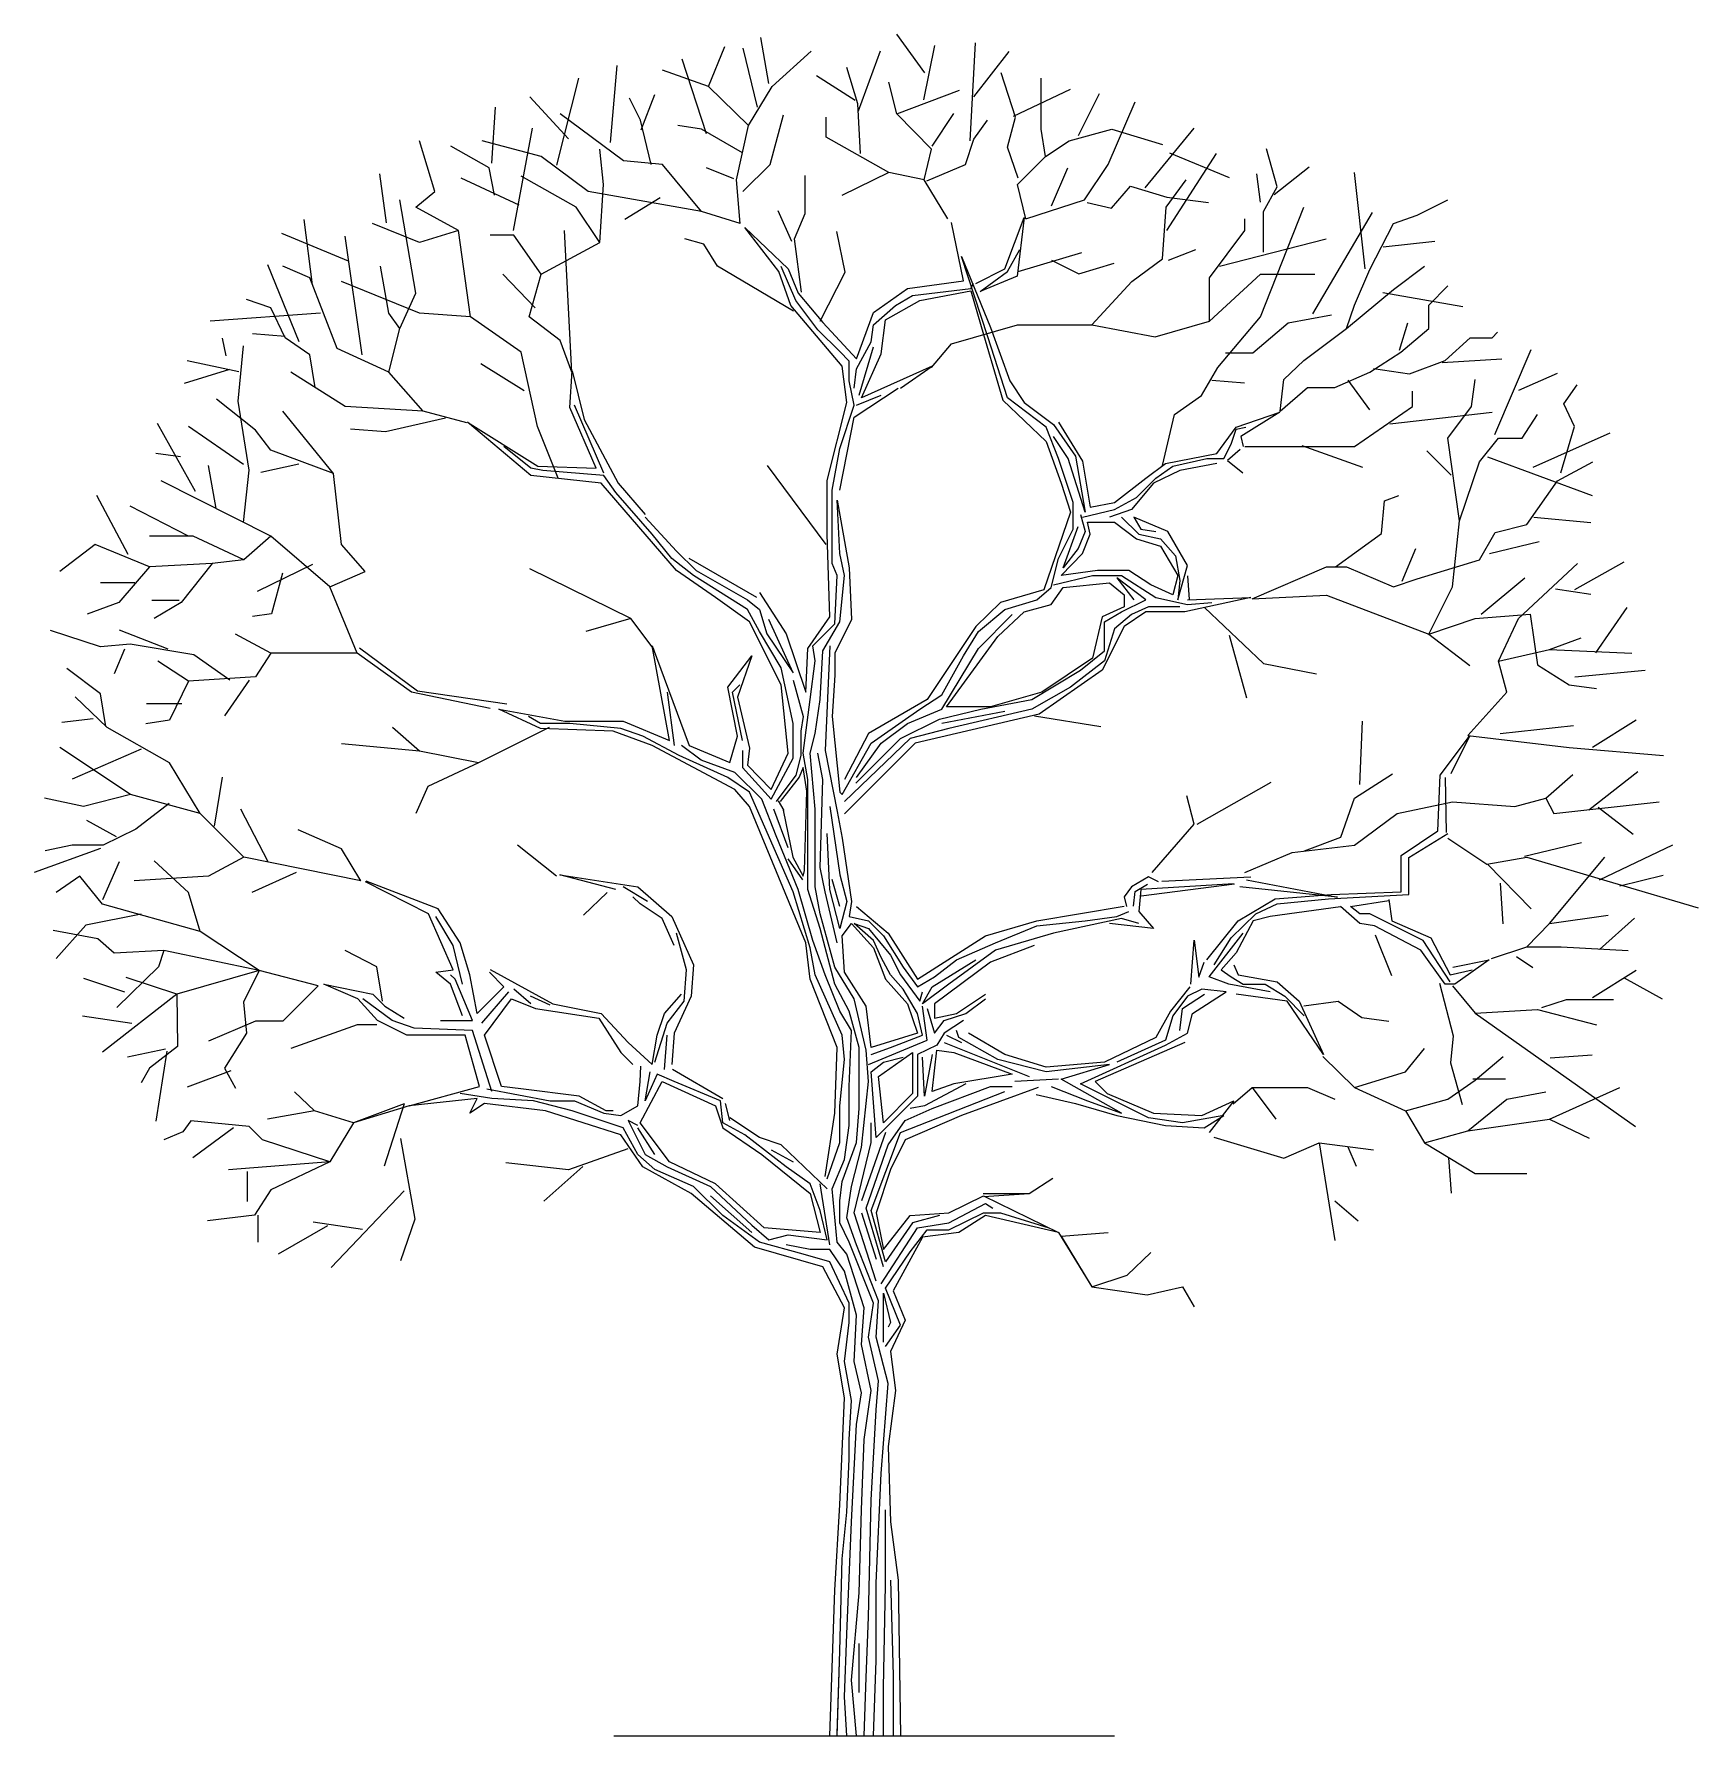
# Model space of a CAD drawing. Header units: millimetres. Extents: x -6988 to 7021, y 0 to 14326.
import ezdxf

# ---------------------------------------------------------------- set-up
doc = ezdxf.new("R2010")
doc.units = ezdxf.units.MM
doc.layers.add('ceco.net 157', color=7, linetype='Continuous')

msp = doc.modelspace()

# ---------------------------------------------------------------- linework, layer by layer
at = {"layer": 'ceco.net 157', "lineweight": 5}
for p, q in [((511, 14000), (277, 14326)), ((511, 14000), (277, 14326)), ((-1309, 13884), (-1172, 14220)), ((-1309, 13884), (-1172, 14220)), ((-898, 13709), (-1017, 14207)), ((-898, 13709), (-1017, 14207)), ((-801, 13909), (-870, 14298)), ((-801, 13909), (-870, 14298)), ((-46, 13680), (137, 14184)), ((-46, 13680), (137, 14184)), ((503, 13771), (595, 14229)), ((503, 13771), (595, 14229)), ((892, 13428), (938, 14252)), ((892, 13428), (938, 14252)), ((-2136, 13414), (-2078, 14062)), ((-2136, 13414), (-2078, 14062)), ((-1326, 13487), (-1532, 14113)), ((-1326, 13487), (-1532, 14113)), ((-775, 13884), (-447, 14182)), ((-775, 13884), (-447, 14182)), ((-52, 13739), (-144, 14044)), ((-52, 13739), (-144, 14044)), ((925, 13797), (1220, 14180)), ((925, 13797), (1220, 14180)), ((-2586, 13222), (-2403, 13955)), ((-2586, 13222), (-2403, 13955)), ((-1309, 13884), (-1698, 14021)), ((-1309, 13884), (-1698, 14021)), ((-75, 13767), (-401, 13974)), ((-75, 13767), (-401, 13974)), ((277, 13655), (209, 13922)), ((277, 13655), (209, 13922)), ((1275, 13625), (1153, 13999)), ((1275, 13625), (1153, 13999)), ((1490, 13525), (1490, 13953)), ((1490, 13525), (1490, 13953)), ((-2488, 13445), (-2814, 13797)), ((-2488, 13445), (-2814, 13797)), ((-1883, 13602), (-1975, 13785)), ((-1883, 13602), (-1975, 13785)), ((-1876, 13520), (-1762, 13817)), ((-1876, 13520), (-1762, 13817)), ((-974, 13556), (-1309, 13884)), ((-974, 13556), (-1309, 13884)), ((-974, 13556), (-775, 13884)), ((-974, 13556), (-775, 13884)), ((277, 13655), (804, 13854)), ((277, 13655), (804, 13854)), ((1259, 13634), (1739, 13863)), ((1259, 13634), (1739, 13863)), ((1805, 13471), (1982, 13824)), ((1805, 13471), (1982, 13824)), ((2055, 13228), (2283, 13754)), ((2055, 13228), (2283, 13754)), ((-3135, 13238), (-3104, 13709)), ((-3135, 13238), (-3104, 13709)), ((-2026, 13258), (-2560, 13655)), ((-2026, 13258), (-2560, 13655)), ((-792, 13228), (-678, 13647)), ((-792, 13228), (-678, 13647)), ((-318, 13457), (-318, 13625)), ((-318, 13457), (-318, 13625)), ((-29, 13319), (-52, 13739)), ((-29, 13319), (-52, 13739)), ((567, 13358), (277, 13655)), ((567, 13358), (277, 13655)), ((572, 13382), (755, 13657)), ((572, 13382), (755, 13657)), ((1206, 13373), (1275, 13625)), ((1206, 13373), (1275, 13625)), ((-2951, 12671), (-2791, 13533)), ((-2951, 12671), (-2791, 13533)), ((-1792, 13228), (-1883, 13602)), ((-1792, 13228), (-1883, 13602)), ((-1370, 13525), (-1569, 13556)), ((-1370, 13525), (-1569, 13556)), ((-1023, 13327), (-1370, 13525)), ((-1023, 13327), (-1370, 13525)), ((-1073, 13098), (-974, 13556)), ((-1073, 13098), (-974, 13556)), ((924, 13441), (1038, 13602)), ((924, 13441), (1038, 13602)), ((1528, 13296), (1490, 13525)), ((1528, 13296), (1490, 13525)), ((1727, 13426), (2085, 13525)), ((1727, 13426), (2085, 13525)), ((2085, 13525), (2512, 13396)), ((2085, 13525), (2512, 13396)), ((2365, 13031), (2779, 13533)), ((2365, 13031), (2779, 13533)), ((-3613, 12999), (-3743, 13426)), ((-3613, 12999), (-3743, 13426)), ((-3158, 13199), (-3478, 13382)), ((-3158, 13199), (-3478, 13382)), ((-2720, 13296), (-3216, 13426)), ((-2720, 13296), (-3216, 13426)), ((-2194, 13060), (-2225, 13358)), ((-2194, 13060), (-2225, 13358)), ((209, 13159), (-318, 13457)), ((209, 13159), (-318, 13457)), ((506, 13098), (567, 13358)), ((506, 13098), (567, 13358)), ((855, 13228), (924, 13441)), ((855, 13228), (924, 13441)), ((1298, 13113), (1206, 13373)), ((1298, 13113), (1206, 13373)), ((1528, 13296), (1727, 13426)), ((1528, 13296), (1727, 13426)), ((2572, 13326), (3074, 13119)), ((2572, 13326), (3074, 13119)), ((3478, 13039), (3387, 13359)), ((3478, 13039), (3387, 13359)), ((-3112, 12970), (-3158, 13199)), ((-3112, 12970), (-3158, 13199)), ((-2324, 12999), (-2720, 13296)), ((-2324, 12999), (-2720, 13296)), ((-1698, 13228), (-2026, 13258)), ((-1698, 13228), (-2026, 13258)), ((-1370, 12831), (-1698, 13228)), ((-1370, 12831), (-1698, 13228)), ((-1098, 13108), (-1327, 13199)), ((-1098, 13108), (-1327, 13199)), ((-1021, 12999), (-792, 13228)), ((-1021, 12999), (-792, 13228)), ((527, 13090), (855, 13228)), ((527, 13090), (855, 13228)), ((1292, 13060), (1528, 13296)), ((1292, 13060), (1528, 13296)), ((1579, 12879), (1716, 13199)), ((1579, 12879), (1716, 13199)), ((1856, 12930), (2055, 13228)), ((1856, 12930), (2055, 13228)), ((2549, 12671), (2968, 13319)), ((2549, 12671), (2968, 13319)), ((3452, 12974), (3747, 13207)), ((3452, 12974), (3747, 13207)), ((-4020, 12736), (-4078, 13150)), ((-4020, 12736), (-4078, 13150)), ((-2905, 12884), (-3393, 13113)), ((-2905, 12884), (-3393, 13113)), ((-2423, 12869), (-2888, 13129)), ((-2423, 12869), (-2888, 13129)), ((-2225, 12572), (-2194, 13060)), ((-2225, 12572), (-2194, 13060)), ((-1042, 12732), (-1073, 13098)), ((-1042, 12732), (-1073, 13098)), ((-495, 12816), (-495, 13136)), ((-495, 12816), (-495, 13136)), ((209, 13159), (-188, 12968)), ((209, 13159), (-188, 12968)), ((506, 13098), (209, 13159)), ((506, 13098), (209, 13159)), ((704, 12770), (506, 13098)), ((704, 12770), (506, 13098)), ((1361, 12770), (1292, 13060)), ((1361, 12770), (1292, 13060)), ((2083, 12861), (2244, 13045)), ((2083, 12861), (2244, 13045)), ((2244, 13045), (2549, 12953)), ((2244, 13045), (2549, 12953)), ((2543, 12869), (2711, 13098)), ((2543, 12869), (2711, 13098)), ((3338, 12912), (3307, 13150)), ((3338, 12912), (3307, 13150)), ((3364, 12833), (3478, 13039)), ((3364, 12833), (3478, 13039)), ((4219, 12350), (4128, 13159)), ((4219, 12350), (4128, 13159)), ((-3773, 12144), (-3910, 12930)), ((-3773, 12144), (-3910, 12930)), ((-3773, 12869), (-3613, 12999)), ((-3773, 12869), (-3613, 12999)), ((-1370, 12831), (-2324, 12999)), ((-1370, 12831), (-2324, 12999)), ((-1716, 12947), (-2014, 12764)), ((-1716, 12947), (-2014, 12764)), ((1361, 12770), (1856, 12930)), ((1361, 12770), (1856, 12930)), ((1878, 12907), (2083, 12861)), ((1878, 12907), (2083, 12861)), ((2549, 12953), (2900, 12907)), ((2549, 12953), (2900, 12907)), ((4656, 12800), (4915, 12930)), ((4656, 12800), (4915, 12930)), ((-4645, 12215), (-4714, 12764)), ((-4645, 12215), (-4714, 12764)), ((-3415, 12671), (-3773, 12869)), ((-3415, 12671), (-3773, 12869)), ((-2225, 12572), (-2423, 12869)), ((-2225, 12572), (-2423, 12869)), ((-1042, 12732), (-1370, 12831)), ((-1042, 12732), (-1370, 12831)), ((-609, 12579), (-724, 12839)), ((-609, 12579), (-724, 12839)), ((-586, 12602), (-495, 12816)), ((-586, 12602), (-495, 12816)), ((1185, 12349), (1349, 12781)), ((1185, 12349), (1349, 12781)), ((1349, 12781), (1289, 12289)), ((1349, 12781), (1289, 12289)), ((2512, 12434), (2543, 12869)), ((2512, 12434), (2543, 12869)), ((3206, 12671), (3206, 12770)), ((3206, 12671), (3206, 12770)), ((3336, 11946), (3702, 12869)), ((3336, 11946), (3702, 12869)), ((3364, 12489), (3364, 12833)), ((3364, 12489), (3364, 12833)), ((3778, 11970), (4280, 12824)), ((3778, 11970), (4280, 12824)), ((4457, 12732), (4656, 12800)), ((4457, 12732), (4656, 12800)), ((-4342, 12415), (-4901, 12648)), ((-4342, 12415), (-4901, 12648)), ((-4225, 11625), (-4370, 12625)), ((-4225, 11625), (-4370, 12625)), ((-3743, 12572), (-4139, 12732)), ((-3743, 12572), (-4139, 12732)), ((-3415, 12671), (-3743, 12572)), ((-3415, 12671), (-3743, 12572)), ((-3315, 11946), (-3415, 12671)), ((-3315, 11946), (-3415, 12671)), ((-2949, 12633), (-3148, 12633)), ((-2949, 12633), (-3148, 12633)), ((-2720, 12304), (-2949, 12633)), ((-2720, 12304), (-2949, 12633)), ((-2461, 11480), (-2522, 12671)), ((-2461, 11480), (-2522, 12671)), ((-1004, 12697), (-638, 12349)), ((-718, 12328), (-1004, 12697)), ((-1004, 12697), (-638, 12349)), ((-718, 12328), (-1004, 12697)), ((-160, 12322), (-229, 12665)), ((-160, 12322), (-229, 12665)), ((836, 12248), (735, 12739)), ((836, 12248), (735, 12739)), ((2909, 12274), (3206, 12671)), ((2909, 12274), (3206, 12671)), ((4259, 12343), (4457, 12732)), ((4259, 12343), (4457, 12732)), ((-2720, 12304), (-2225, 12572)), ((-2720, 12304), (-2225, 12572)), ((-1349, 12556), (-1509, 12602)), ((-1349, 12556), (-1509, 12602)), ((-1235, 12373), (-1349, 12556)), ((-1235, 12373), (-1349, 12556)), ((-526, 12154), (-586, 12602)), ((-526, 12154), (-586, 12602)), ((1206, 12328), (1310, 12513)), ((1206, 12328), (1310, 12513)), ((1298, 12327), (1832, 12488)), ((1298, 12327), (1832, 12488)), ((2563, 12421), (2792, 12512)), ((2563, 12421), (2792, 12512)), ((2991, 12373), (3891, 12602)), ((2991, 12373), (3891, 12602)), ((4371, 12535), (4806, 12581)), ((4371, 12535), (4806, 12581)), ((-4756, 11736), (-5020, 12384)), ((-4756, 11736), (-5020, 12384)), ((-4666, 12274), (-4894, 12373)), ((-4666, 12274), (-4894, 12373)), ((-4002, 11976), (-4071, 12373)), ((-4002, 11976), (-4071, 12373)), ((-595, 11993), (-1235, 12373)), ((-595, 11993), (-1235, 12373)), ((-617, 12042), (-718, 12328)), ((-617, 12042), (-718, 12328)), ((-575, 12084), (-697, 12370)), ((-575, 12084), (-697, 12370)), ((-638, 12349), (-554, 12146)), ((-638, 12349), (-554, 12146)), ((-371, 11908), (-160, 12322)), ((-371, 11908), (-160, 12322)), ((819, 12453), (1063, 11857)), ((1042, 11777), (819, 12453)), ((819, 12453), (1063, 11857)), ((1042, 11777), (819, 12453)), ((941, 12227), (1185, 12349)), ((941, 12227), (1185, 12349)), ((978, 12159), (1206, 12328)), ((978, 12159), (1206, 12328)), ((1579, 12421), (1808, 12306)), ((1579, 12421), (1808, 12306)), ((1808, 12306), (2105, 12398)), ((1808, 12306), (2105, 12398)), ((2253, 12243), (2512, 12434)), ((2253, 12243), (2512, 12434)), ((4129, 12045), (4259, 12343)), ((4129, 12045), (4259, 12343)), ((4457, 12175), (4717, 12373)), ((4457, 12175), (4717, 12373)), ((-4437, 11679), (-4666, 12274)), ((-4437, 11679), (-4666, 12274)), ((-3743, 11976), (-4399, 12243)), ((-3743, 11976), (-4399, 12243)), ((-2768, 12022), (-3042, 12304)), ((-2768, 12022), (-3042, 12304)), ((-2820, 11946), (-2720, 12304)), ((-2820, 11946), (-2720, 12304)), ((80, 11983), (366, 12185)), ((80, 11983), (366, 12185)), ((366, 12185), (836, 12248)), ((366, 12185), (836, 12248)), ((408, 12126), (899, 12185)), ((408, 12126), (899, 12185)), ((899, 12185), (920, 12227)), ((899, 12185), (920, 12227)), ((1289, 12289), (978, 12159)), ((1289, 12289), (978, 12159)), ((1917, 11877), (2253, 12243)), ((1917, 11877), (2253, 12243)), ((2909, 11908), (3336, 12304)), ((2909, 11908), (3336, 12304)), ((2909, 11908), (2909, 12274)), ((2909, 11908), (2909, 12274)), ((3336, 12304), (3794, 12304)), ((3336, 12304), (3794, 12304)), ((4755, 12045), (4915, 12205)), ((4755, 12045), (4915, 12205)), ((-4995, 12022), (-5201, 12091)), ((-4995, 12022), (-5201, 12091)), ((-3910, 11847), (-3773, 12144)), ((-3910, 11847), (-3773, 12144)), ((-185, 11529), (-617, 12042)), ((-185, 11529), (-617, 12042)), ((-390, 11836), (-575, 12084)), ((-390, 11836), (-575, 12084)), ((-554, 12146), (-348, 11899)), ((-554, 12146), (-348, 11899)), ((80, 11878), (265, 12042)), ((80, 11878), (265, 12042)), ((181, 11920), (470, 12084)), ((181, 11920), (470, 12084)), ((265, 12042), (408, 12126)), ((265, 12042), (408, 12126)), ((470, 12084), (899, 12164)), ((470, 12084), (899, 12164)), ((899, 12164), (1004, 11798)), ((899, 12164), (1004, 11798)), ((4061, 11847), (4457, 12175)), ((4061, 11847), (4457, 12175)), ((4061, 11847), (4129, 12045)), ((4061, 11847), (4129, 12045)), ((4368, 12150), (5042, 12031)), ((4368, 12150), (5042, 12031)), ((4755, 11847), (4755, 12045)), ((4755, 11847), (4755, 12045)), ((-4576, 11976), (-5506, 11908)), ((-4576, 11976), (-5506, 11908)), ((-4873, 11770), (-4995, 12022)), ((-4873, 11770), (-4995, 12022)), ((-3910, 11847), (-4002, 11976)), ((-3910, 11847), (-4002, 11976)), ((-3315, 11946), (-3743, 11976)), ((-3315, 11946), (-3743, 11976)), ((-2888, 11648), (-3315, 11946)), ((-2888, 11648), (-3315, 11946)), ((-2560, 11747), (-2820, 11946)), ((-2560, 11747), (-2820, 11946)), ((-348, 11899), (-63, 11592)), ((-348, 11899), (-63, 11592)), ((-63, 11592), (80, 11983)), ((-63, 11592), (80, 11983)), ((143, 11634), (181, 11920)), ((143, 11634), (181, 11920)), ((2451, 11778), (2909, 11908)), ((2451, 11778), (2909, 11908)), ((2978, 11518), (3336, 11946)), ((2978, 11518), (3336, 11946)), ((3272, 11642), (3570, 11894)), ((3272, 11642), (3570, 11894)), ((3570, 11894), (3936, 11963)), ((3570, 11894), (3936, 11963)), ((4508, 11665), (4577, 11894)), ((4508, 11665), (4577, 11894)), ((-5372, 11618), (-5403, 11767)), ((-5372, 11618), (-5403, 11767)), ((-4874, 11780), (-5149, 11803)), ((-4874, 11780), (-5149, 11803)), ((-4667, 11625), (-4873, 11770)), ((-4667, 11625), (-4873, 11770)), ((-4002, 11480), (-3910, 11847)), ((-4002, 11480), (-3910, 11847)), ((-2461, 11480), (-2560, 11747)), ((-2461, 11480), (-2560, 11747)), ((-205, 11655), (-390, 11836)), ((-205, 11655), (-390, 11836)), ((59, 11735), (80, 11878)), ((59, 11735), (80, 11878)), ((735, 11717), (1292, 11877)), ((735, 11717), (1292, 11877)), ((1004, 11798), (1126, 11386)), ((1004, 11798), (1126, 11386)), ((1206, 11264), (1042, 11777)), ((1206, 11264), (1042, 11777)), ((1063, 11857), (1227, 11407)), ((1063, 11857), (1227, 11407)), ((1292, 11877), (1917, 11877)), ((1292, 11877), (1917, 11877)), ((1917, 11877), (2451, 11778)), ((1917, 11877), (2451, 11778)), ((3702, 11579), (4061, 11847)), ((3702, 11579), (4061, 11847)), ((4519, 11648), (4755, 11847)), ((4519, 11648), (4755, 11847)), ((4891, 11579), (5104, 11770)), ((4891, 11579), (5104, 11770)), ((5104, 11770), (5287, 11770)), ((5104, 11770), (5287, 11770)), ((5287, 11770), (5333, 11816)), ((5287, 11770), (5333, 11816)), ((-5270, 11236), (-5224, 11702)), ((-5270, 11236), (-5224, 11702)), ((-4622, 11351), (-4667, 11625)), ((-4622, 11351), (-4667, 11625)), ((-4002, 11480), (-4437, 11679)), ((-4002, 11480), (-4437, 11679)), ((-2751, 11022), (-2888, 11648)), ((-2751, 11022), (-2888, 11648)), ((-125, 11571), (-205, 11655)), ((-125, 11571), (-205, 11655)), ((-63, 11508), (59, 11735)), ((-63, 11508), (59, 11735)), ((-42, 11285), (80, 11693)), ((-42, 11285), (80, 11693)), ((-21, 11264), (143, 11634)), ((-21, 11264), (143, 11634)), ((567, 11518), (735, 11717)), ((567, 11518), (735, 11717)), ((3044, 11642), (3272, 11642)), ((3044, 11642), (3272, 11642)), ((4259, 11480), (4519, 11648)), ((4259, 11480), (4519, 11648)), ((5310, 10954), (5615, 11671)), ((5310, 10954), (5615, 11671)), ((-5342, 11503), (-5725, 11384)), ((-5342, 11503), (-5725, 11384)), ((-5263, 11482), (-5698, 11574)), ((-5263, 11482), (-5698, 11574)), ((-4368, 11190), (-4826, 11480)), ((-4368, 11190), (-4826, 11480)), ((-3712, 11152), (-4002, 11480)), ((-3712, 11152), (-4002, 11480)), ((-2861, 11322), (-3227, 11551)), ((-2861, 11322), (-3227, 11551)), ((-2478, 11181), (-2457, 11491)), ((-2478, 11181), (-2457, 11491)), ((-2457, 11491), (-2356, 11080)), ((-2457, 11491), (-2356, 11080)), ((-146, 11223), (-185, 11529)), ((-146, 11223), (-185, 11529)), ((-125, 11407), (-125, 11571)), ((-125, 11407), (-125, 11571)), ((-84, 11345), (-63, 11508)), ((-84, 11345), (-63, 11508)), ((572, 11529), (-21, 11264)), ((572, 11529), (-21, 11264)), ((307, 11345), (572, 11529)), ((307, 11345), (572, 11529)), ((2840, 11282), (2978, 11518)), ((2840, 11282), (2978, 11518)), ((3534, 11419), (3702, 11579)), ((3534, 11419), (3702, 11579)), ((3962, 11351), (4259, 11480)), ((3962, 11351), (4259, 11480)), ((4288, 11511), (4593, 11465)), ((4288, 11511), (4593, 11465)), ((4593, 11465), (4891, 11579)), ((4593, 11465), (4891, 11579)), ((4866, 11560), (5368, 11591)), ((4866, 11560), (5368, 11591)), ((5513, 11327), (5839, 11472)), ((5513, 11327), (5839, 11472)), ((-84, 11202), (-125, 11407)), ((-84, 11202), (-125, 11407)), ((-84, 11101), (286, 11345)), ((-84, 11101), (286, 11345)), ((1126, 11386), (1167, 11243)), ((1126, 11386), (1167, 11243)), ((1227, 11407), (1349, 11223)), ((1227, 11407), (1349, 11223)), ((2929, 11413), (3204, 11391)), ((2929, 11413), (3204, 11391)), ((3504, 11152), (3534, 11419)), ((3504, 11152), (3534, 11419)), ((3504, 11152), (3733, 11351)), ((3504, 11152), (3733, 11351)), ((3733, 11351), (3962, 11351)), ((3733, 11351), (3962, 11351)), ((4073, 11413), (4256, 11162)), ((4073, 11413), (4256, 11162)), ((4618, 11190), (4618, 11320)), ((4618, 11190), (4618, 11320)), ((5114, 11190), (5144, 11419)), ((5114, 11190), (5144, 11419)), ((5890, 11213), (6004, 11373)), ((5890, 11213), (6004, 11373)), ((-5123, 10992), (-5451, 11251)), ((-5123, 10992), (-5451, 11251)), ((-5178, 10656), (-5270, 11236)), ((-5178, 10656), (-5270, 11236)), ((-3712, 11152), (-4368, 11190)), ((-3712, 11152), (-4368, 11190)), ((-2255, 10672), (-2478, 11181)), ((-2255, 10672), (-2478, 11181)), ((-2192, 10630), (-2439, 11202)), ((-2192, 10630), (-2439, 11202)), ((-310, 10567), (-146, 11223)), ((-310, 10567), (-146, 11223)), ((-205, 10836), (-84, 11202)), ((-205, 10836), (-84, 11202)), ((-63, 11202), (143, 11285)), ((-63, 11202), (143, 11285)), ((1167, 11243), (1533, 10895)), ((1167, 11243), (1533, 10895)), ((1533, 11017), (1206, 11264)), ((1533, 11017), (1206, 11264)), ((1349, 11223), (1596, 11038)), ((1349, 11223), (1596, 11038)), ((2612, 11122), (2840, 11282)), ((2612, 11122), (2840, 11282)), ((4129, 10854), (4618, 11190)), ((4129, 10854), (4618, 11190)), ((4915, 10923), (5114, 11190)), ((4915, 10923), (5114, 11190)), ((5981, 11022), (5890, 11213)), ((5981, 11022), (5890, 11213)), ((-5630, 10475), (-5950, 11047)), ((-5630, 10475), (-5950, 11047)), ((-4467, 10626), (-4894, 11152)), ((-4467, 10626), (-4894, 11152)), ((-3524, 11093), (-4028, 10978)), ((-3524, 11093), (-4028, 10978)), ((-3346, 11053), (-3712, 11152)), ((-3346, 11053), (-3712, 11152)), ((-3338, 11059), (-2746, 10689)), ((-2805, 10609), (-3338, 11059)), ((-3338, 11059), (-2746, 10689)), ((-2805, 10609), (-3338, 11059)), ((-2356, 11080), (-2070, 10546)), ((-2356, 11080), (-2070, 10546)), ((-205, 10487), (-84, 11101)), ((-205, 10487), (-84, 11101)), ((1596, 11038), (1781, 10773)), ((1596, 11038), (1781, 10773)), ((1638, 11059), (1840, 10731)), ((1638, 11059), (1840, 10731)), ((2512, 10694), (2612, 11122)), ((2512, 10694), (2612, 11122)), ((3133, 11017), (3499, 11142)), ((3133, 11017), (3499, 11142)), ((3499, 11142), (3171, 10937)), ((3499, 11142), (3171, 10937)), ((4425, 11045), (5287, 11144)), ((4425, 11045), (5287, 11144)), ((5541, 10923), (5670, 11122)), ((5541, 10923), (5670, 11122)), ((-5224, 10702), (-5689, 11022)), ((-5224, 10702), (-5689, 11022)), ((-4994, 10824), (-5123, 10992)), ((-4994, 10824), (-5123, 10992)), ((-4028, 10978), (-4325, 11001)), ((-4028, 10978), (-4325, 11001)), ((-2576, 10587), (-2751, 11022)), ((-2576, 10587), (-2751, 11022)), ((1638, 10752), (1533, 11017)), ((1638, 10752), (1533, 11017)), ((1533, 10895), (1659, 10546)), ((1533, 10895), (1659, 10546)), ((1718, 10752), (1596, 10937)), ((1718, 10752), (1596, 10937)), ((2969, 10794), (3133, 11017)), ((2969, 10794), (3133, 11017)), ((3091, 10874), (3133, 10999)), ((3091, 10874), (3133, 10999)), ((3133, 10999), (3213, 11017)), ((3133, 10999), (3213, 11017)), ((3171, 10937), (3192, 10853)), ((3171, 10937), (3192, 10853)), ((5014, 10229), (4915, 10923)), ((5014, 10229), (4915, 10923)), ((5182, 10725), (5342, 10923)), ((5182, 10725), (5342, 10923)), ((5342, 10923), (5541, 10923)), ((5342, 10923), (5541, 10923)), ((5632, 10680), (6280, 10970)), ((5632, 10680), (6280, 10970)), ((5867, 10633), (5981, 11022)), ((5867, 10633), (5981, 11022)), ((-5756, 10768), (-5962, 10794)), ((-5756, 10768), (-5962, 10794)), ((-4467, 10626), (-4994, 10824)), ((-4467, 10626), (-4994, 10824)), ((-2805, 10672), (-3032, 10853)), ((-2805, 10672), (-3032, 10853)), ((-268, 10487), (-205, 10836)), ((-268, 10487), (-205, 10836)), ((1760, 10382), (1638, 10752)), ((1760, 10382), (1638, 10752)), ((1861, 10302), (1718, 10752)), ((1861, 10302), (1718, 10752)), ((1781, 10773), (1861, 10302)), ((1781, 10773), (1861, 10302)), ((2537, 10710), (2969, 10794)), ((2537, 10710), (2969, 10794)), ((2600, 10689), (2886, 10752)), ((2600, 10689), (2886, 10752)), ((2886, 10752), (3028, 10752)), ((2886, 10752), (3028, 10752)), ((3028, 10752), (3091, 10874)), ((3028, 10752), (3091, 10874)), ((3166, 10829), (3060, 10737)), ((3166, 10829), (3060, 10737)), ((3206, 10854), (4129, 10854)), ((3206, 10854), (4129, 10854)), ((3685, 10862), (4196, 10679)), ((3685, 10862), (4196, 10679)), ((4943, 10612), (4737, 10818)), ((4943, 10612), (4737, 10818)), ((5249, 10768), (6130, 10442)), ((5249, 10768), (6130, 10442)), ((-5455, 10332), (-5520, 10694)), ((-5455, 10332), (-5520, 10694)), ((-5224, 10213), (-5178, 10656)), ((-5224, 10213), (-5178, 10656)), ((-4760, 10704), (-5080, 10635)), ((-4760, 10704), (-5080, 10635)), ((-4399, 10030), (-4467, 10626)), ((-4399, 10030), (-4467, 10626)), ((-2704, 10651), (-2805, 10672)), ((-2704, 10651), (-2805, 10672)), ((-2213, 10546), (-2805, 10609)), ((-2213, 10546), (-2805, 10609)), ((-2746, 10689), (-2255, 10672)), ((-2746, 10689), (-2255, 10672)), ((-2192, 10609), (-2704, 10651)), ((-2192, 10609), (-2704, 10651)), ((-2091, 10466), (-2192, 10609)), ((-2091, 10466), (-2192, 10609)), ((-318, 10030), (-813, 10694)), ((-318, 10030), (-813, 10694)), ((1840, 10731), (1903, 10344)), ((1840, 10731), (1903, 10344)), ((2373, 10588), (2537, 10710)), ((2373, 10588), (2537, 10710)), ((2659, 10651), (2436, 10546)), ((2659, 10651), (2436, 10546)), ((2457, 10588), (2600, 10689)), ((2457, 10588), (2600, 10689)), ((2969, 10710), (2659, 10651)), ((2969, 10710), (2659, 10651)), ((3060, 10737), (3188, 10631)), ((3060, 10737), (3188, 10631)), ((5014, 10229), (5182, 10725)), ((5014, 10229), (5182, 10725)), ((5838, 10565), (6136, 10725)), ((5838, 10565), (6136, 10725)), ((-4994, 10099), (-5917, 10565)), ((-4994, 10099), (-5917, 10565)), ((-1579, 9811), (-2213, 10546)), ((-1579, 9811), (-2213, 10546)), ((-1784, 10117), (-2091, 10466)), ((-1784, 10117), (-2091, 10466)), ((-2070, 10546), (-1843, 10281)), ((-2070, 10546), (-1843, 10281)), ((-310, 10117), (-310, 10567)), ((-310, 10117), (-310, 10567)), ((-268, 10138), (-268, 10487)), ((-268, 10138), (-268, 10487)), ((1659, 10546), (1739, 10302)), ((1659, 10546), (1739, 10302)), ((2108, 10382), (2373, 10588)), ((2108, 10382), (2373, 10588)), ((2436, 10546), (2251, 10323)), ((2436, 10546), (2251, 10323)), ((2293, 10424), (2457, 10588)), ((2293, 10424), (2457, 10588)), ((5579, 10198), (5838, 10565)), ((5579, 10198), (5838, 10565)), ((-6196, 9944), (-6460, 10442)), ((-6196, 9944), (-6460, 10442)), ((-5689, 10099), (-6178, 10351)), ((-5689, 10099), (-6178, 10351)), ((-227, 10403), (-125, 9832)), ((-205, 9954), (-227, 10403)), ((-227, 10403), (-125, 9832)), ((-205, 9954), (-227, 10403)), ((1760, 10159), (1760, 10382)), ((1760, 10159), (1760, 10382)), ((1840, 10260), (2108, 10323)), ((1840, 10260), (2108, 10323)), ((1903, 10344), (2108, 10382)), ((1903, 10344), (2108, 10382)), ((2251, 10323), (2067, 10260)), ((2251, 10323), (2067, 10260)), ((2108, 10323), (2293, 10424)), ((2108, 10323), (2293, 10424)), ((4357, 10122), (4380, 10397)), ((4357, 10122), (4380, 10397)), ((4380, 10397), (4502, 10442)), ((4380, 10397), (4502, 10442)), ((-1843, 10260), (-1579, 9974)), ((-1843, 10260), (-1579, 9974)), ((1739, 10302), (1512, 9647)), ((1739, 10302), (1512, 9647)), ((1676, 9832), (1802, 10180)), ((1676, 9832), (1802, 10180)), ((1823, 10281), (1861, 10138)), ((1823, 10281), (1861, 10138)), ((1882, 10218), (2108, 10218)), ((1903, 10117), (1882, 10218)), ((1882, 10218), (2108, 10218)), ((1903, 10117), (1882, 10218)), ((2108, 10218), (2293, 10076)), ((2108, 10218), (2293, 10076)), ((2168, 10260), (2314, 10117)), ((2168, 10260), (2314, 10117)), ((2272, 10260), (2331, 10159)), ((2558, 10138), (2272, 10260)), ((2272, 10260), (2331, 10159)), ((2558, 10138), (2272, 10260)), ((4953, 9672), (5014, 10229)), ((4953, 9672), (5014, 10229)), ((5312, 10130), (5579, 10198)), ((5312, 10130), (5579, 10198)), ((5638, 10259), (6119, 10213)), ((5638, 10259), (6119, 10213)), ((-6473, 10030), (-6771, 9801)), ((-6473, 10030), (-6771, 9801)), ((-6016, 9840), (-6473, 10030)), ((-6016, 9840), (-6473, 10030)), ((-5650, 10099), (-6016, 10099)), ((-5650, 10099), (-6016, 10099)), ((-5222, 9901), (-5650, 10099)), ((-5222, 9901), (-5650, 10099)), ((-4994, 10099), (-5222, 9901)), ((-4994, 10099), (-5222, 9901)), ((-4498, 9672), (-4994, 10099)), ((-4498, 9672), (-4994, 10099)), ((-4200, 9801), (-4399, 10030)), ((-4200, 9801), (-4399, 10030)), ((-1620, 9912), (-1784, 10117)), ((-1620, 9912), (-1784, 10117)), ((-289, 9420), (-310, 10117)), ((-289, 9420), (-310, 10117)), ((-268, 9870), (-268, 10138)), ((-268, 9870), (-268, 10138)), ((1638, 9912), (1760, 10159)), ((1638, 9912), (1760, 10159)), ((1861, 10138), (1802, 9995)), ((1861, 10138), (1802, 9995)), ((1840, 9954), (1903, 10117)), ((1840, 9954), (1903, 10117)), ((2293, 10076), (2495, 10016)), ((2293, 10076), (2495, 10016)), ((2314, 10117), (2495, 10076)), ((2314, 10117), (2495, 10076)), ((2331, 10159), (2457, 10138)), ((2331, 10159), (2457, 10138)), ((2495, 10076), (2621, 9933)), ((2495, 10076), (2621, 9933)), ((2722, 9852), (2558, 10138)), ((2722, 9852), (2558, 10138)), ((3968, 9840), (4357, 10122)), ((3968, 9840), (4357, 10122)), ((5182, 9901), (5312, 10130)), ((5182, 9901), (5312, 10130)), ((5264, 9954), (5684, 10053)), ((5264, 9954), (5684, 10053)), ((-5222, 9901), (-5489, 9870)), ((-5222, 9901), (-5489, 9870)), ((-1436, 9769), (-1620, 9912)), ((-1436, 9769), (-1620, 9912)), ((-1579, 9974), (-1415, 9811)), ((-1579, 9974), (-1415, 9811)), ((-903, 9584), (-1474, 9912)), ((-903, 9584), (-1474, 9912)), ((-164, 9769), (-205, 9954)), ((-164, 9769), (-205, 9954)), ((1575, 9668), (1638, 9912)), ((1575, 9668), (1638, 9912)), ((1659, 9769), (1840, 9954)), ((1659, 9769), (1840, 9954)), ((1802, 9995), (1676, 9832)), ((1802, 9995), (1676, 9832)), ((2495, 10016), (2642, 9769)), ((2495, 10016), (2642, 9769)), ((2621, 9933), (2659, 9727)), ((2621, 9933), (2659, 9727)), ((4531, 9719), (4645, 9994)), ((4531, 9719), (4645, 9994)), ((4656, 9740), (5182, 9901)), ((4656, 9740), (5182, 9901)), ((-6016, 9840), (-6275, 9542)), ((-6016, 9840), (-6275, 9542)), ((-5489, 9870), (-6016, 9840)), ((-5489, 9870), (-6016, 9840)), ((-5489, 9870), (-5749, 9542)), ((-5489, 9870), (-5749, 9542)), ((-4644, 9862), (-5110, 9633)), ((-4644, 9862), (-5110, 9633)), ((-4897, 9788), (-4989, 9445)), ((-4897, 9788), (-4989, 9445)), ((-4498, 9672), (-4200, 9801)), ((-4498, 9672), (-4200, 9801)), ((-1965, 9405), (-2814, 9825)), ((-1965, 9405), (-2814, 9825)), ((-1251, 9584), (-1579, 9811)), ((-1251, 9584), (-1579, 9811)), ((-983, 9483), (-1436, 9769)), ((-983, 9483), (-1436, 9769)), ((-1415, 9811), (-983, 9563)), ((-1415, 9811), (-983, 9563)), ((-227, 9769), (-268, 9870)), ((-227, 9769), (-268, 9870)), ((-247, 9361), (-227, 9769)), ((-247, 9361), (-227, 9769)), ((-205, 9378), (-164, 9769)), ((-205, 9378), (-164, 9769)), ((-125, 9832), (-105, 9399)), ((-125, 9832), (-105, 9399)), ((1596, 9689), (1924, 9769)), ((1596, 9689), (1924, 9769)), ((1965, 9811), (1659, 9769)), ((1965, 9811), (1659, 9769)), ((1924, 9769), (2168, 9769)), ((1924, 9769), (2168, 9769)), ((2230, 9811), (1965, 9811)), ((2230, 9811), (1965, 9811)), ((2129, 9748), (2272, 9563)), ((2373, 9563), (2129, 9748)), ((2129, 9748), (2272, 9563)), ((2373, 9563), (2129, 9748)), ((2168, 9769), (2457, 9584)), ((2168, 9769), (2457, 9584)), ((2415, 9689), (2230, 9811)), ((2415, 9689), (2230, 9811)), ((2642, 9769), (2600, 9605)), ((2642, 9769), (2600, 9605)), ((2642, 9563), (2722, 9852)), ((2642, 9563), (2722, 9852)), ((2739, 9565), (2726, 9764)), ((2739, 9565), (2726, 9764)), ((3268, 9572), (3893, 9840)), ((3268, 9572), (3893, 9840)), ((3893, 9840), (4061, 9840)), ((3893, 9840), (4061, 9840)), ((4061, 9840), (4457, 9672)), ((4061, 9840), (4457, 9672)), ((5196, 9443), (5562, 9748)), ((5196, 9443), (5562, 9748)), ((5510, 9405), (6006, 9870)), ((5510, 9405), (6006, 9870)), ((5984, 9649), (6398, 9882)), ((5984, 9649), (6398, 9882)), ((-6139, 9706), (-6429, 9706)), ((-6139, 9706), (-6429, 9706)), ((-4269, 9115), (-4498, 9672)), ((-4269, 9115), (-4498, 9672)), ((-882, 9626), (-655, 9277)), ((-882, 9626), (-655, 9277)), ((1512, 9647), (1147, 9542)), ((1512, 9647), (1147, 9542)), ((1453, 9563), (1575, 9668)), ((1453, 9563), (1575, 9668)), ((1575, 9525), (1676, 9668)), ((1575, 9525), (1676, 9668)), ((1676, 9668), (2067, 9706)), ((1676, 9668), (2067, 9706)), ((2067, 9706), (2189, 9605)), ((2067, 9706), (2189, 9605)), ((2189, 9605), (2189, 9504)), ((2189, 9605), (2189, 9504)), ((2600, 9605), (2415, 9689)), ((2600, 9605), (2415, 9689)), ((2659, 9727), (2642, 9563)), ((2659, 9727), (2642, 9563)), ((3268, 9572), (3893, 9603)), ((3268, 9572), (3893, 9603)), ((3893, 9603), (4755, 9275)), ((3893, 9603), (4755, 9275)), ((4457, 9672), (4656, 9740)), ((4457, 9672), (4656, 9740)), ((4755, 9275), (4953, 9672)), ((4755, 9275), (4953, 9672)), ((5821, 9656), (6119, 9611)), ((5821, 9656), (6119, 9611)), ((-6275, 9542), (-6542, 9443)), ((-6275, 9542), (-6542, 9443)), ((-5767, 9559), (-5996, 9559)), ((-5767, 9559), (-5996, 9559)), ((-5749, 9542), (-5978, 9405)), ((-5749, 9542), (-5978, 9405)), ((-965, 9378), (-1251, 9584)), ((-965, 9378), (-1251, 9584)), ((-983, 9563), (-882, 9483)), ((-983, 9563), (-882, 9483)), ((-882, 9298), (-983, 9483)), ((-882, 9298), (-983, 9483)), ((-882, 9483), (-819, 9277)), ((-882, 9483), (-819, 9277)), ((1147, 9542), (941, 9340)), ((1147, 9542), (941, 9340)), ((962, 9298), (1185, 9483)), ((962, 9298), (1185, 9483)), ((1126, 9256), (1349, 9462)), ((1126, 9256), (1349, 9462)), ((1185, 9483), (1453, 9563)), ((1185, 9483), (1453, 9563)), ((1349, 9462), (1575, 9525)), ((1349, 9462), (1575, 9525)), ((2189, 9504), (2004, 9420)), ((2189, 9504), (2004, 9420)), ((2025, 9378), (2168, 9462)), ((2025, 9378), (2168, 9462)), ((2168, 9462), (2373, 9563)), ((2168, 9462), (2373, 9563)), ((2373, 9462), (2189, 9340)), ((2373, 9462), (2189, 9340)), ((2394, 9504), (2251, 9441)), ((2394, 9504), (2251, 9441)), ((2701, 9462), (2373, 9462)), ((2701, 9462), (2373, 9462)), ((2659, 9504), (2394, 9504)), ((2659, 9504), (2394, 9504)), ((2457, 9584), (2722, 9525)), ((2457, 9584), (2722, 9525)), ((3255, 9584), (2701, 9462)), ((3255, 9584), (2701, 9462)), ((2722, 9563), (3255, 9584)), ((2722, 9563), (3255, 9584)), ((2722, 9525), (2927, 9542)), ((2722, 9525), (2927, 9542)), ((2867, 9499), (3364, 9028)), ((2867, 9499), (3364, 9028)), ((6161, 9116), (6425, 9499)), ((6161, 9116), (6425, 9499)), ((-4989, 9445), (-5149, 9422)), ((-4989, 9445), (-5149, 9422)), ((-1965, 9405), (-2343, 9297)), ((-1965, 9405), (-2343, 9297)), ((-1767, 9145), (-1965, 9405)), ((-1767, 9145), (-1965, 9405)), ((-697, 8848), (-965, 9378)), ((-697, 8848), (-965, 9378)), ((-596, 8949), (-802, 9399)), ((-596, 8949), (-802, 9399)), ((-474, 9155), (-289, 9420)), ((-474, 9155), (-289, 9420)), ((-432, 9176), (-247, 9361)), ((-432, 9176), (-247, 9361)), ((-348, 9134), (-205, 9378)), ((-348, 9134), (-205, 9378)), ((-105, 9399), (-247, 9113)), ((-105, 9399), (-247, 9113)), ((941, 9340), (530, 8723)), ((941, 9340), (530, 8723)), ((962, 9155), (1248, 9441)), ((962, 9155), (1248, 9441)), ((2004, 9420), (1924, 9071)), ((2004, 9420), (1924, 9071)), ((2189, 9340), (2004, 8970)), ((2189, 9340), (2004, 8970)), ((2025, 9134), (2025, 9378)), ((2025, 9134), (2025, 9378)), ((2108, 9319), (2025, 9051)), ((2108, 9319), (2025, 9051)), ((2251, 9441), (2108, 9319)), ((2251, 9441), (2108, 9319)), ((4755, 9275), (5144, 9405)), ((4755, 9275), (5144, 9405)), ((5144, 9405), (5609, 9443)), ((5144, 9405), (5609, 9443)), ((5342, 9046), (5510, 9405)), ((5342, 9046), (5510, 9405)), ((5609, 9443), (5670, 9015)), ((5609, 9443), (5670, 9015)), ((-6429, 9168), (-6849, 9305)), ((-6429, 9168), (-6849, 9305)), ((-6178, 9191), (-6429, 9168)), ((-6178, 9191), (-6429, 9168)), ((-5858, 9147), (-6270, 9307)), ((-5858, 9147), (-6270, 9307)), ((-5644, 9099), (-6178, 9191)), ((-5644, 9099), (-6178, 9191)), ((-4994, 9115), (-5291, 9275)), ((-4994, 9115), (-5291, 9275)), ((-1784, 9176), (-1474, 8336)), ((-1638, 8378), (-1784, 9176)), ((-1784, 9176), (-1474, 8336)), ((-1638, 8378), (-1784, 9176)), ((-697, 8991), (-882, 9298)), ((-697, 8991), (-882, 9298)), ((-819, 9277), (-596, 8949)), ((-819, 9277), (-596, 8949)), ((-655, 9277), (-491, 8786)), ((-655, 9277), (-491, 8786)), ((-411, 9051), (-432, 9176)), ((-411, 9051), (-432, 9176)), ((-289, 9176), (-327, 8294)), ((-289, 9176), (-327, 8294)), ((693, 8664), (1126, 9256)), ((693, 8664), (1126, 9256)), ((836, 9092), (962, 9298)), ((836, 9092), (962, 9298)), ((3074, 9266), (3219, 8737)), ((3074, 9266), (3219, 8737)), ((4755, 9275), (5099, 9010)), ((4755, 9275), (5099, 9010)), ((5770, 9145), (6036, 9244)), ((5770, 9145), (6036, 9244)), ((-6227, 9147), (-6315, 8940)), ((-6227, 9147), (-6315, 8940)), ((-5688, 8878), (-5947, 9046)), ((-5688, 8878), (-5947, 9046)), ((-5339, 8886), (-5644, 9099)), ((-5339, 8886), (-5644, 9099)), ((-4994, 9115), (-5123, 8916)), ((-4994, 9115), (-5123, 8916)), ((-4269, 9115), (-4994, 9115)), ((-4269, 9115), (-4994, 9115)), ((-3811, 8786), (-4269, 9115)), ((-3811, 8786), (-4269, 9115)), ((-3761, 8795), (-4249, 9156)), ((-3761, 8795), (-4249, 9156)), ((-1147, 8827), (-944, 9092)), ((-1147, 8827), (-944, 9092)), ((-944, 9092), (-1066, 8744)), ((-944, 9092), (-1066, 8744)), ((-491, 8786), (-474, 9155)), ((-491, 8786), (-474, 9155)), ((-453, 8723), (-411, 9051)), ((-453, 8723), (-411, 9051)), ((-369, 8723), (-348, 9134)), ((-369, 8723), (-348, 9134)), ((-247, 9113), (-247, 8929)), ((-247, 9113), (-247, 8929)), ((655, 8643), (962, 9155)), ((655, 8643), (962, 9155)), ((655, 8765), (836, 9092)), ((655, 8765), (836, 9092)), ((1924, 9071), (1495, 8786)), ((1924, 9071), (1495, 8786)), ((2025, 9051), (1739, 8827)), ((2025, 9051), (1739, 8827)), ((1823, 8970), (2025, 9134)), ((1823, 8970), (2025, 9134)), ((3364, 9028), (3809, 8940)), ((3364, 9028), (3809, 8940)), ((5342, 9046), (5770, 9145)), ((5342, 9046), (5770, 9145)), ((5411, 8786), (5342, 9046)), ((5411, 8786), (5342, 9046)), ((5770, 9145), (6464, 9115)), ((5770, 9145), (6464, 9115)), ((-6429, 8771), (-6712, 8985)), ((-6429, 8771), (-6712, 8985)), ((-5123, 8916), (-5688, 8878)), ((-5123, 8916), (-5688, 8878)), ((-5178, 8886), (-5384, 8588)), ((-5178, 8886), (-5384, 8588)), ((-596, 8521), (-697, 8991)), ((-596, 8521), (-697, 8991)), ((-596, 8887), (-512, 8580)), ((-596, 8887), (-512, 8580)), ((-247, 8929), (-268, 8580)), ((-247, 8929), (-268, 8580)), ((1411, 8723), (1823, 8970)), ((1411, 8723), (1823, 8970)), ((2004, 8970), (1474, 8601)), ((2004, 8970), (1474, 8601)), ((5670, 9015), (5937, 8847)), ((5670, 9015), (5937, 8847)), ((5984, 8914), (6575, 8971)), ((5984, 8914), (6575, 8971)), ((-6374, 8489), (-6641, 8748)), ((-6374, 8489), (-6641, 8748)), ((-6384, 8496), (-6429, 8771)), ((-6384, 8496), (-6429, 8771)), ((-5688, 8878), (-5848, 8550)), ((-5688, 8878), (-5848, 8550)), ((-3148, 8649), (-3811, 8786)), ((-3148, 8649), (-3811, 8786)), ((-3008, 8685), (-3761, 8795)), ((-3008, 8685), (-3761, 8795)), ((-1659, 8786), (-1600, 8336)), ((-1659, 8786), (-1600, 8336)), ((-1066, 8416), (-1147, 8827)), ((-1066, 8416), (-1147, 8827)), ((-1108, 8786), (-1045, 8848)), ((-1108, 8786), (-1045, 8848)), ((-1025, 8378), (-1108, 8786)), ((-1025, 8378), (-1108, 8786)), ((-1066, 8744), (-965, 8315)), ((-1066, 8744), (-965, 8315)), ((-638, 8273), (-697, 8848)), ((-638, 8273), (-697, 8848)), ((470, 8643), (655, 8765)), ((470, 8643), (655, 8765)), ((1495, 8786), (1063, 8664)), ((1495, 8786), (1063, 8664)), ((1739, 8827), (1411, 8643)), ((1739, 8827), (1411, 8643)), ((5083, 8420), (5411, 8786)), ((5083, 8420), (5411, 8786)), ((5937, 8847), (6166, 8817)), ((5937, 8847), (6166, 8817)), ((-5744, 8689), (-6041, 8689)), ((-5744, 8689), (-6041, 8689)), ((-3074, 8643), (-2520, 8542)), ((-2725, 8479), (-3074, 8643)), ((-3074, 8643), (-2520, 8542)), ((-2725, 8479), (-3074, 8643)), ((-512, 8273), (-453, 8723)), ((-512, 8273), (-453, 8723)), ((-411, 8437), (-369, 8723)), ((-411, 8437), (-369, 8723)), ((530, 8723), (38, 8437)), ((530, 8723), (38, 8437)), ((143, 8416), (470, 8643)), ((143, 8416), (470, 8643)), ((366, 8521), (655, 8643)), ((366, 8521), (655, 8643)), ((1474, 8601), (429, 8357)), ((1474, 8601), (429, 8357)), ((634, 8559), (983, 8643)), ((634, 8559), (983, 8643)), ((1185, 8622), (655, 8521)), ((1185, 8622), (655, 8521)), ((1063, 8664), (693, 8664)), ((1063, 8664), (693, 8664)), ((1411, 8643), (714, 8479)), ((1411, 8643), (714, 8479)), ((983, 8643), (1411, 8723)), ((983, 8643), (1411, 8723)), ((-6491, 8561), (-6755, 8530)), ((-6491, 8561), (-6755, 8530)), ((-5848, 8191), (-6374, 8489)), ((-5848, 8191), (-6374, 8489)), ((-5848, 8550), (-6046, 8519)), ((-5848, 8550), (-6046, 8519)), ((-3743, 8290), (-3971, 8489)), ((-3743, 8290), (-3971, 8489)), ((-2652, 8489), (-3247, 8191)), ((-2652, 8489), (-3247, 8191)), ((-2725, 8521), (-2826, 8580)), ((-2725, 8521), (-2826, 8580)), ((-2478, 8521), (-2725, 8521)), ((-2478, 8521), (-2725, 8521)), ((-2112, 8458), (-2725, 8479)), ((-2112, 8458), (-2725, 8479)), ((-2520, 8542), (-2028, 8542)), ((-2520, 8542), (-2028, 8542)), ((-2049, 8479), (-2478, 8521)), ((-2049, 8479), (-2478, 8521)), ((-1784, 8336), (-2112, 8458)), ((-1784, 8336), (-2112, 8458)), ((-1864, 8416), (-2049, 8479)), ((-1864, 8416), (-2049, 8479)), ((-2028, 8542), (-1638, 8378)), ((-2028, 8542), (-1638, 8378)), ((-596, 8231), (-596, 8521)), ((-596, 8231), (-596, 8521)), ((-512, 8580), (-533, 8458)), ((-512, 8580), (-533, 8458)), ((-533, 8458), (-533, 8252)), ((-533, 8458), (-533, 8252)), ((-268, 8580), (-205, 7945)), ((-268, 8580), (-205, 7945)), ((143, 8357), (366, 8521)), ((143, 8357), (366, 8521)), ((307, 8395), (634, 8559)), ((307, 8395), (634, 8559)), ((714, 8479), (387, 8395)), ((714, 8479), (387, 8395)), ((1435, 8588), (1992, 8496)), ((1435, 8588), (1992, 8496)), ((4174, 8008), (4196, 8542)), ((4174, 8008), (4196, 8542)), ((5355, 8437), (5973, 8506)), ((5355, 8437), (5973, 8506)), ((6133, 8323), (6499, 8552)), ((6133, 8323), (6499, 8552)), ((-6176, 7924), (-6771, 8321)), ((-6176, 7924), (-6771, 8321)), ((-3743, 8290), (-4399, 8351)), ((-3743, 8290), (-4399, 8351)), ((-1558, 8252), (-1864, 8416)), ((-1558, 8252), (-1864, 8416)), ((-1087, 7966), (-1784, 8336)), ((-1087, 7966), (-1784, 8336)), ((-1373, 8214), (-1537, 8336)), ((-1373, 8214), (-1537, 8336)), ((-1474, 8336), (-1129, 8193)), ((-1474, 8336), (-1129, 8193)), ((-1129, 8193), (-1066, 8416)), ((-1129, 8193), (-1066, 8416)), ((-965, 8315), (-983, 8172)), ((-965, 8315), (-983, 8172)), ((-453, 8273), (-411, 8437)), ((-453, 8273), (-411, 8437)), ((-185, 7924), (59, 8357)), ((-185, 7924), (59, 8357)), ((38, 8437), (-164, 8050)), ((38, 8437), (-164, 8050)), ((387, 8395), (-164, 7865)), ((387, 8395), (-164, 7865)), ((429, 8357), (-164, 7761)), ((429, 8357), (-164, 7761)), ((-70, 8020), (307, 8395)), ((-70, 8020), (307, 8395)), ((-63, 8067), (143, 8357)), ((-63, 8067), (143, 8357)), ((59, 8357), (143, 8416)), ((59, 8357), (143, 8416)), ((4851, 8088), (5098, 8416)), ((4851, 8088), (5098, 8416)), ((5098, 8416), (4941, 8099)), ((5098, 8416), (4941, 8099)), ((5083, 8420), (5937, 8321)), ((5083, 8420), (5937, 8321)), ((5937, 8321), (6731, 8252)), ((5937, 8321), (6731, 8252)), ((-6086, 8306), (-6666, 8054)), ((-6086, 8306), (-6666, 8054)), ((-5589, 7764), (-5848, 8191)), ((-5589, 7764), (-5848, 8191)), ((-3247, 8191), (-3743, 8290)), ((-3247, 8191), (-3743, 8290)), ((-3247, 8191), (-3674, 7993)), ((-3247, 8191), (-3674, 7993)), ((-1147, 8067), (-1558, 8252)), ((-1147, 8067), (-1558, 8252)), ((-1087, 8109), (-1373, 8214)), ((-1087, 8109), (-1373, 8214)), ((-1025, 8294), (-1025, 8151)), ((-1025, 8294), (-1025, 8151)), ((-983, 8172), (-781, 7966)), ((-983, 8172), (-781, 7966)), ((-781, 7966), (-638, 8273)), ((-781, 7966), (-638, 8273)), ((-781, 7886), (-596, 8231)), ((-781, 7886), (-596, 8231)), ((-533, 8252), (-575, 8088)), ((-533, 8252), (-575, 8088)), ((-474, 8050), (-512, 8273)), ((-474, 8050), (-512, 8273)), ((-411, 7802), (-453, 8273)), ((-411, 7802), (-453, 8273)), ((-348, 8050), (-390, 8273)), ((-348, 8050), (-390, 8273)), ((-327, 8294), (-227, 7782)), ((-327, 8294), (-227, 7782)), ((-5469, 7659), (-5401, 8071)), ((-5469, 7659), (-5401, 8071)), ((-965, 7945), (-1147, 8067)), ((-965, 7945), (-1147, 8067)), ((-861, 7886), (-1087, 8109)), ((-861, 7886), (-1087, 8109)), ((-1025, 8151), (-781, 7886)), ((-1025, 8151), (-781, 7886)), ((-575, 8088), (-739, 7865)), ((-575, 8088), (-739, 7865)), ((-547, 8071), (-707, 7865)), ((-547, 8071), (-707, 7865)), ((-512, 8151), (-547, 8071)), ((-512, 8151), (-547, 8071)), ((-481, 7952), (-512, 8151)), ((-481, 7952), (-512, 8151)), ((-474, 7823), (-474, 8050)), ((-474, 7823), (-474, 8050)), ((-369, 7311), (-348, 8050)), ((-369, 7311), (-348, 8050)), ((2805, 7676), (3426, 8028)), ((2805, 7676), (3426, 8028)), ((4128, 7894), (4448, 8100)), ((4128, 7894), (4448, 8100)), ((4830, 7618), (4851, 8088)), ((4830, 7618), (4851, 8088)), ((4893, 8067), (4901, 7606)), ((4893, 8067), (4901, 7606)), ((5739, 7894), (5968, 8092)), ((5739, 7894), (5968, 8092)), ((6103, 7795), (6513, 8117)), ((6103, 7795), (6513, 8117)), ((-6573, 7825), (-6901, 7894)), ((-6573, 7825), (-6901, 7894)), ((-6176, 7924), (-6573, 7825)), ((-6176, 7924), (-6573, 7825)), ((-5589, 7764), (-6176, 7924)), ((-5589, 7764), (-6176, 7924)), ((-3674, 7993), (-3773, 7764)), ((-3674, 7993), (-3773, 7764)), ((-965, 7823), (-1087, 7966)), ((-965, 7823), (-1087, 7966)), ((-596, 7105), (-965, 7945)), ((-596, 7105), (-965, 7945)), ((-739, 7576), (-861, 7886)), ((-739, 7576), (-861, 7886)), ((-502, 7286), (-481, 7952)), ((-502, 7286), (-481, 7952)), ((-205, 7945), (-185, 7924)), ((-205, 7945), (-185, 7924)), ((2779, 7676), (2717, 7914)), ((2779, 7676), (2717, 7914)), ((4013, 7565), (4128, 7894)), ((4013, 7565), (4128, 7894)), ((5480, 7825), (5739, 7894)), ((5480, 7825), (5739, 7894)), ((5739, 7894), (5808, 7764)), ((5739, 7894), (5808, 7764)), ((-5850, 7848), (-6132, 7634)), ((-5850, 7848), (-6132, 7634)), ((-5222, 7398), (-5589, 7764)), ((-5222, 7398), (-5589, 7764)), ((-5018, 7359), (-5247, 7802)), ((-5018, 7359), (-5247, 7802)), ((-491, 6676), (-965, 7823)), ((-491, 6676), (-965, 7823)), ((-638, 7475), (-760, 7802)), ((-638, 7475), (-760, 7802)), ((-674, 7791), (-722, 7870)), ((-674, 7791), (-722, 7870)), ((-680, 7792), (-599, 7398)), ((-680, 7792), (-599, 7398)), ((-474, 7597), (-474, 7823)), ((-474, 7597), (-474, 7823)), ((-411, 7147), (-411, 7802)), ((-411, 7147), (-411, 7802)), ((-289, 7823), (-205, 7248)), ((-289, 7823), (-205, 7248)), ((-227, 7782), (-185, 7558)), ((-227, 7782), (-185, 7558)), ((4129, 7497), (4488, 7764)), ((4129, 7497), (4488, 7764)), ((4488, 7764), (4953, 7863)), ((4488, 7764), (4953, 7863)), ((4953, 7863), (5480, 7825)), ((4953, 7863), (5480, 7825)), ((5808, 7764), (6693, 7863)), ((5808, 7764), (6693, 7863)), ((6179, 7819), (6476, 7590)), ((6179, 7819), (6476, 7590)), ((-6293, 7567), (-6545, 7705)), ((-6293, 7567), (-6545, 7705)), ((-6132, 7634), (-6406, 7497)), ((-6132, 7634), (-6406, 7497)), ((-4399, 7466), (-4765, 7626)), ((-4399, 7466), (-4765, 7626)), ((-474, 7290), (-474, 7597)), ((-474, 7290), (-474, 7597)), ((-289, 7126), (-310, 7597)), ((-289, 7126), (-310, 7597)), ((2426, 7267), (2779, 7676)), ((2426, 7267), (2779, 7676)), ((4523, 7412), (4830, 7618)), ((4523, 7412), (4830, 7618)), ((4586, 7395), (4914, 7597)), ((4586, 7395), (4914, 7597)), ((-6429, 7469), (-6988, 7267)), ((-6429, 7469), (-6988, 7267)), ((-6666, 7497), (-6895, 7451)), ((-6666, 7497), (-6895, 7451)), ((-6406, 7497), (-6666, 7497)), ((-6406, 7497), (-6666, 7497)), ((-4238, 7199), (-4399, 7466)), ((-4238, 7199), (-4399, 7466)), ((-2591, 7237), (-2919, 7497)), ((-2591, 7237), (-2919, 7497)), ((-554, 7126), (-739, 7576)), ((-554, 7126), (-739, 7576)), ((-185, 7558), (-105, 7025)), ((-185, 7558), (-105, 7025)), ((3603, 7436), (4129, 7497)), ((3603, 7436), (4129, 7497)), ((3708, 7451), (4013, 7565)), ((3708, 7451), (4013, 7565)), ((4915, 7558), (5243, 7337)), ((4915, 7558), (5243, 7337)), ((5561, 7407), (6041, 7522)), ((5561, 7407), (6041, 7522)), ((6191, 7205), (6808, 7500)), ((6191, 7205), (6808, 7500)), ((-6408, 7041), (-6270, 7361)), ((-6408, 7041), (-6270, 7361)), ((-5688, 7100), (-5978, 7367)), ((-5688, 7100), (-5978, 7367)), ((-5222, 7398), (-5520, 7237)), ((-5222, 7398), (-5520, 7237)), ((-4238, 7199), (-5222, 7398)), ((-4238, 7199), (-5222, 7398)), ((-641, 7384), (-519, 7206)), ((-641, 7384), (-519, 7206)), ((-599, 7398), (-512, 7238)), ((-599, 7398), (-512, 7238)), ((-327, 7105), (-369, 7311)), ((-327, 7105), (-369, 7311)), ((3206, 7268), (3603, 7436)), ((3206, 7268), (3603, 7436)), ((4523, 7105), (4523, 7412)), ((4523, 7105), (4523, 7412)), ((4586, 7084), (4586, 7395)), ((4586, 7084), (4586, 7395)), ((5243, 7337), (5579, 7398)), ((5243, 7337), (5579, 7398)), ((5248, 7338), (5615, 6963)), ((5248, 7338), (5615, 6963)), ((5579, 7398), (7021, 6970)), ((5579, 7398), (7021, 6970)), ((5770, 6840), (6235, 7398)), ((5770, 6840), (6235, 7398)), ((-6603, 7237), (-6801, 7100)), ((-6603, 7237), (-6801, 7100)), ((-6412, 7001), (-6603, 7237)), ((-6412, 7001), (-6603, 7237)), ((-5520, 7237), (-6145, 7199)), ((-5520, 7237), (-6145, 7199)), ((-4782, 7268), (-5155, 7100)), ((-4782, 7268), (-5155, 7100)), ((-3666, 6920), (-4199, 7189)), ((-3666, 6920), (-4199, 7189)), ((-3586, 6962), (-4192, 7196)), ((-3586, 6962), (-4192, 7196)), ((-2561, 7248), (-1906, 7147)), ((-2091, 7126), (-2561, 7248)), ((-2561, 7248), (-1906, 7147)), ((-2091, 7126), (-2561, 7248)), ((-512, 7238), (-502, 7286)), ((-512, 7238), (-502, 7286)), ((-474, 7126), (-474, 7290)), ((-474, 7126), (-474, 7290)), ((-205, 6983), (-268, 7210)), ((-205, 6983), (-268, 7210)), ((-205, 7248), (-146, 7025)), ((-205, 7248), (-146, 7025)), ((2394, 7231), (2251, 7147)), ((2394, 7231), (2251, 7147)), ((2281, 7108), (2387, 7170)), ((2281, 7108), (2387, 7170)), ((3109, 7174), (2331, 7126)), ((3109, 7174), (2331, 7126)), ((2334, 7073), (3118, 7174)), ((2334, 7073), (3118, 7174)), ((2478, 7189), (2394, 7231)), ((2478, 7189), (2394, 7231)), ((2506, 7196), (3255, 7231)), ((2506, 7196), (3255, 7231)), ((3219, 7205), (3985, 7060)), ((3219, 7205), (3985, 7060)), ((5355, 7178), (5378, 6835)), ((5355, 7178), (5378, 6835)), ((6362, 7155), (6728, 7247)), ((6362, 7155), (6728, 7247)), ((-5589, 6772), (-5688, 7100)), ((-5589, 6772), (-5688, 7100)), ((-2164, 7100), (-2362, 6909)), ((-2164, 7100), (-2362, 6909)), ((-1823, 7025), (-2028, 7147)), ((-1823, 7025), (-2028, 7147)), ((-1885, 7004), (-1948, 7063)), ((-1885, 7004), (-1948, 7063)), ((-1906, 7147), (-1620, 6899)), ((-1906, 7147), (-1620, 6899)), ((-453, 6635), (-596, 7105)), ((-453, 6635), (-596, 7105)), ((-432, 6697), (-554, 7126)), ((-432, 6697), (-554, 7126)), ((-369, 6798), (-474, 7126)), ((-369, 6798), (-474, 7126)), ((-369, 6920), (-411, 7147)), ((-369, 6920), (-411, 7147)), ((-227, 6676), (-327, 7105)), ((-227, 6676), (-327, 7105)), ((-205, 6798), (-289, 7126)), ((-205, 6798), (-289, 7126)), ((-146, 7025), (-205, 6798)), ((-146, 7025), (-205, 6798)), ((-105, 7025), (-125, 6899)), ((-105, 7025), (-125, 6899)), ((2251, 7147), (2189, 7063)), ((2251, 7147), (2189, 7063)), ((2189, 7063), (2209, 6983)), ((2189, 7063), (2209, 6983)), ((2268, 6985), (2281, 7108)), ((2268, 6985), (2281, 7108)), ((2331, 7126), (2314, 6941)), ((2331, 7126), (2314, 6941)), ((3150, 6861), (3461, 7046)), ((3150, 6861), (3461, 7046)), ((3985, 7060), (3162, 7148)), ((3985, 7060), (3162, 7148)), ((3461, 7046), (3931, 7084)), ((3461, 7046), (3931, 7084)), ((3478, 7004), (3910, 7046)), ((3478, 7004), (3910, 7046)), ((3910, 7046), (4586, 7084)), ((3910, 7046), (4586, 7084)), ((3931, 7084), (4523, 7105)), ((3931, 7084), (4523, 7105)), ((4095, 6983), (4417, 7033)), ((4095, 6983), (4417, 7033)), ((4417, 7042), (4443, 6861)), ((4417, 7042), (4443, 6861)), ((-6086, 6917), (-6551, 6825)), ((-6086, 6917), (-6551, 6825)), ((-5589, 6772), (-6412, 7001)), ((-5589, 6772), (-6412, 7001)), ((-3460, 6450), (-3666, 6920)), ((-3460, 6450), (-3666, 6920)), ((-3460, 6655), (-3607, 6899)), ((-3460, 6655), (-3607, 6899)), ((-3401, 6676), (-3586, 6962)), ((-3401, 6676), (-3586, 6962)), ((-1701, 6882), (-1885, 7004)), ((-1701, 6882), (-1885, 7004)), ((-1600, 6655), (-1701, 6882)), ((-1600, 6655), (-1701, 6882)), ((-1620, 6899), (-1436, 6492)), ((-1620, 6899), (-1436, 6492)), ((-247, 6471), (-369, 6920)), ((-247, 6471), (-369, 6920)), ((-125, 6899), (38, 6861)), ((-125, 6899), (38, 6861)), ((-63, 6983), (202, 6757)), ((-63, 6983), (202, 6757)), ((1453, 6861), (2189, 6985)), ((1453, 6861), (2189, 6985)), ((2168, 6882), (1596, 6757)), ((2168, 6882), (1596, 6757)), ((1861, 6861), (2129, 6899)), ((1861, 6861), (2129, 6899)), ((2129, 6899), (2230, 6941)), ((2129, 6899), (2230, 6941)), ((2314, 6840), (2168, 6882)), ((2314, 6840), (2168, 6882)), ((2314, 6941), (2436, 6798)), ((2314, 6941), (2436, 6798)), ((3091, 6718), (3297, 6920)), ((3091, 6718), (3297, 6920)), ((3419, 6899), (3276, 6861)), ((3419, 6899), (3276, 6861)), ((3297, 6920), (3478, 7004)), ((3297, 6920), (3478, 7004)), ((4012, 6980), (3419, 6899)), ((4012, 6980), (3419, 6899)), ((4175, 6840), (4011, 6983)), ((4175, 6840), (4011, 6983)), ((4175, 6920), (4095, 6983)), ((4175, 6920), (4095, 6983)), ((4259, 6920), (4175, 6920)), ((4259, 6920), (4175, 6920)), ((4708, 6697), (4259, 6920)), ((4708, 6697), (4259, 6920)), ((5770, 6840), (6265, 6909)), ((5770, 6840), (6265, 6909)), ((6191, 6619), (6486, 6883)), ((6191, 6619), (6486, 6883)), ((-6452, 6711), (-6826, 6779)), ((-6452, 6711), (-6826, 6779)), ((-6551, 6825), (-6803, 6543)), ((-6551, 6825), (-6803, 6543)), ((-5093, 6444), (-5589, 6772)), ((-5093, 6444), (-5589, 6772)), ((-1495, 6450), (-1579, 6757)), ((-1495, 6450), (-1579, 6757)), ((-247, 6328), (-369, 6798)), ((-247, 6328), (-369, 6798)), ((-185, 6736), (-105, 6840)), ((-185, 6736), (-105, 6840)), ((-164, 6429), (-185, 6736)), ((-164, 6429), (-185, 6736)), ((-105, 6840), (80, 6635)), ((-105, 6840), (80, 6635)), ((80, 6697), (-84, 6840)), ((-84, 6840), (38, 6798)), ((80, 6697), (-84, 6840)), ((-84, 6840), (38, 6798)), ((38, 6861), (164, 6736)), ((38, 6861), (164, 6736)), ((38, 6798), (223, 6572)), ((38, 6798), (223, 6572)), ((164, 6736), (328, 6471)), ((164, 6736), (328, 6471)), ((202, 6757), (450, 6370)), ((202, 6757), (450, 6370)), ((450, 6370), (1021, 6736)), ((450, 6370), (1021, 6736)), ((1021, 6736), (1453, 6861)), ((1021, 6736), (1453, 6861)), ((1105, 6676), (1453, 6819)), ((1105, 6676), (1453, 6819)), ((1596, 6757), (1105, 6614)), ((1596, 6757), (1105, 6614)), ((1453, 6819), (1861, 6861)), ((1453, 6819), (1861, 6861)), ((2436, 6798), (2067, 6840)), ((2436, 6798), (2067, 6840)), ((2886, 6533), (3150, 6861)), ((2886, 6533), (3150, 6861)), ((2906, 6390), (3192, 6757)), ((2906, 6390), (3192, 6757)), ((3276, 6861), (3133, 6593)), ((3276, 6861), (3133, 6593)), ((4297, 6819), (4175, 6840)), ((4297, 6819), (4175, 6840)), ((4687, 6614), (4297, 6819)), ((4687, 6614), (4297, 6819)), ((4302, 6743), (4439, 6400)), ((4302, 6743), (4439, 6400)), ((4443, 6861), (4771, 6718)), ((4443, 6861), (4771, 6718)), ((5579, 6642), (5770, 6840)), ((5579, 6642), (5770, 6840)), ((-6315, 6589), (-6452, 6711)), ((-6315, 6589), (-6452, 6711)), ((-5895, 6612), (-6315, 6589)), ((-5895, 6612), (-6315, 6589)), ((-5895, 6612), (-5941, 6474)), ((-5895, 6612), (-5941, 6474)), ((-5093, 6444), (-5895, 6612)), ((-5093, 6444), (-5895, 6612)), ((-4101, 6474), (-4368, 6612)), ((-4101, 6474), (-4368, 6612)), ((-3380, 6328), (-3460, 6655)), ((-3380, 6328), (-3460, 6655)), ((-3318, 6408), (-3401, 6676)), ((-3318, 6408), (-3401, 6676)), ((-453, 6370), (-491, 6676)), ((-453, 6370), (-491, 6676)), ((-411, 6408), (-453, 6635)), ((-411, 6408), (-453, 6635)), ((-327, 6408), (-432, 6697)), ((-327, 6408), (-432, 6697)), ((143, 6554), (80, 6697)), ((143, 6554), (80, 6697)), ((80, 6635), (181, 6370)), ((80, 6635), (181, 6370)), ((1105, 6614), (714, 6328)), ((1105, 6614), (714, 6328)), ((777, 6533), (1105, 6676)), ((777, 6533), (1105, 6676)), ((1432, 6655), (1063, 6513)), ((1432, 6655), (1063, 6513)), ((2752, 6329), (2779, 6699)), ((2752, 6329), (2779, 6699)), ((2779, 6699), (2818, 6386)), ((2779, 6699), (2818, 6386)), ((2948, 6492), (3091, 6718)), ((2948, 6492), (3091, 6718)), ((3133, 6593), (3007, 6450)), ((3133, 6593), (3007, 6450)), ((4893, 6328), (4687, 6614)), ((4893, 6328), (4687, 6614)), ((4935, 6349), (4708, 6697)), ((4935, 6349), (4708, 6697)), ((4771, 6718), (4935, 6408)), ((4771, 6718), (4935, 6408)), ((5281, 6543), (5579, 6642)), ((5281, 6543), (5579, 6642)), ((5579, 6642), (5869, 6642)), ((5579, 6642), (5869, 6642)), ((5869, 6642), (6433, 6612)), ((5869, 6642), (6433, 6612)), ((-5941, 6474), (-6292, 6131)), ((-5941, 6474), (-6292, 6131)), ((-4055, 6184), (-4101, 6474)), ((-4055, 6184), (-4101, 6474)), ((-3607, 6429), (-3460, 6450)), ((-3607, 6429), (-3460, 6450)), ((-3149, 6452), (-2621, 6164)), ((-3149, 6452), (-2621, 6164)), ((-1516, 6185), (-1495, 6450)), ((-1516, 6185), (-1495, 6450)), ((-1436, 6492), (-1457, 6227)), ((-1436, 6492), (-1457, 6227)), ((-84, 6206), (-247, 6471)), ((-84, 6206), (-247, 6471)), ((223, 6408), (143, 6554)), ((223, 6408), (143, 6554)), ((223, 6572), (307, 6408)), ((223, 6572), (307, 6408)), ((328, 6471), (450, 6307)), ((328, 6471), (450, 6307)), ((572, 6307), (941, 6533)), ((572, 6307), (941, 6533)), ((592, 6390), (777, 6533)), ((592, 6390), (777, 6533)), ((1063, 6513), (592, 6164)), ((1063, 6513), (592, 6164)), ((2818, 6386), (2862, 6514)), ((2818, 6386), (2862, 6514)), ((3007, 6450), (3091, 6390)), ((3007, 6450), (3091, 6390)), ((3112, 6492), (3150, 6408)), ((3112, 6492), (3150, 6408)), ((4935, 6408), (5119, 6450)), ((4935, 6408), (5119, 6450)), ((4956, 6471), (5262, 6533)), ((4956, 6471), (5262, 6533)), ((5262, 6533), (4973, 6328)), ((5262, 6533), (4973, 6328)), ((5492, 6560), (5629, 6468)), ((5492, 6560), (5629, 6468)), ((-6225, 6262), (-6568, 6377)), ((-6225, 6262), (-6568, 6377)), ((-5787, 6245), (-6214, 6383)), ((-5787, 6245), (-6214, 6383)), ((-5093, 6444), (-5787, 6245)), ((-5093, 6444), (-5787, 6245)), ((-5093, 6444), (-5224, 6177)), ((-5093, 6444), (-5224, 6177)), ((-4597, 6314), (-5093, 6444)), ((-4597, 6314), (-5093, 6444)), ((-4597, 6314), (-4894, 6016)), ((-4597, 6314), (-4894, 6016)), ((-4548, 6328), (-4137, 6244)), ((-4262, 6206), (-4548, 6328)), ((-4548, 6328), (-4137, 6244)), ((-4262, 6206), (-4548, 6328)), ((-3481, 6328), (-3607, 6429)), ((-3481, 6328), (-3607, 6429)), ((-3443, 6370), (-3481, 6408)), ((-3443, 6370), (-3481, 6408)), ((-3380, 6063), (-3481, 6328)), ((-3380, 6063), (-3481, 6328)), ((-3297, 6021), (-3443, 6370)), ((-3297, 6021), (-3443, 6370)), ((-3258, 6080), (-3318, 6408)), ((-3258, 6080), (-3318, 6408)), ((-3032, 6307), (-3258, 6080)), ((-3032, 6307), (-3258, 6080)), ((-3154, 6429), (-3032, 6307)), ((-3154, 6429), (-3032, 6307)), ((-227, 5794), (-453, 6370)), ((-227, 5794), (-453, 6370)), ((-185, 5899), (-411, 6408)), ((-185, 5899), (-411, 6408)), ((-205, 6101), (-327, 6408)), ((-205, 6101), (-327, 6408)), ((-125, 6101), (-247, 6328)), ((-125, 6101), (-247, 6328)), ((17, 6143), (-164, 6429)), ((17, 6143), (-164, 6429)), ((181, 6370), (366, 6164)), ((181, 6370), (366, 6164)), ((328, 6286), (223, 6408)), ((328, 6286), (223, 6408)), ((307, 6408), (470, 6185)), ((307, 6408), (470, 6185)), ((450, 6307), (592, 6390)), ((450, 6307), (592, 6390)), ((714, 6328), (491, 6164)), ((714, 6328), (491, 6164)), ((491, 6164), (572, 6307)), ((491, 6164), (572, 6307)), ((2743, 6307), (2579, 6101)), ((2743, 6307), (2579, 6101)), ((3070, 6328), (2906, 6390)), ((3070, 6328), (2906, 6390)), ((3419, 6265), (3070, 6328)), ((3419, 6265), (3070, 6328)), ((3091, 6390), (3192, 6328)), ((3091, 6390), (3192, 6328)), ((3150, 6408), (3478, 6349)), ((3150, 6408), (3478, 6349)), ((3192, 6328), (3377, 6328)), ((3192, 6328), (3377, 6328)), ((3377, 6328), (3541, 6227)), ((3377, 6328), (3541, 6227)), ((3478, 6349), (3663, 6185)), ((3478, 6349), (3663, 6185)), ((4845, 6337), (4959, 5894)), ((4845, 6337), (4959, 5894)), ((4973, 6328), (4893, 6328)), ((4973, 6328), (4893, 6328)), ((4953, 6314), (5144, 6085)), ((4953, 6314), (5144, 6085)), ((6133, 6217), (6499, 6446)), ((6133, 6217), (6499, 6446)), ((6398, 6381), (6720, 6205)), ((6398, 6381), (6720, 6205)), ((-5787, 6245), (-6412, 5757)), ((-5787, 6245), (-6412, 5757)), ((-5787, 6245), (-5781, 5803)), ((-5787, 6245), (-5781, 5803)), ((-5224, 6177), (-5201, 5917)), ((-5224, 6177), (-5201, 5917)), ((-4098, 6021), (-4262, 6206)), ((-4098, 6021), (-4262, 6206)), ((-3973, 6021), (-4220, 6206)), ((-3973, 6021), (-4220, 6206)), ((-4137, 6244), (-4035, 6143)), ((-4137, 6244), (-4035, 6143)), ((-3217, 6000), (-2990, 6265)), ((-3217, 6000), (-2990, 6265)), ((-3196, 5899), (-2969, 6206)), ((-3196, 5899), (-2969, 6206)), ((-2969, 6206), (-2767, 6122)), ((-2969, 6206), (-2767, 6122)), ((-2805, 6164), (-2948, 6286)), ((-2805, 6164), (-2948, 6286)), ((-2642, 6152), (-2809, 6227)), ((-2642, 6152), (-2809, 6227)), ((-2621, 6164), (-2213, 6080)), ((-2621, 6164), (-2213, 6080)), ((-1680, 6080), (-1537, 6244)), ((-1680, 6080), (-1537, 6244)), ((-1659, 6000), (-1516, 6185)), ((-1659, 6000), (-1516, 6185)), ((-1457, 6227), (-1600, 5916)), ((-1457, 6227), (-1600, 5916)), ((17, 5773), (-84, 6206)), ((17, 5773), (-84, 6206)), ((450, 6080), (328, 6286)), ((450, 6080), (328, 6286)), ((366, 6164), (450, 5916)), ((366, 6164), (450, 5916)), ((470, 6185), (491, 6265)), ((470, 6185), (491, 6265)), ((592, 6164), (592, 6042)), ((592, 6164), (592, 6042)), ((777, 6080), (1021, 6244)), ((777, 6080), (1021, 6244)), ((857, 6080), (1021, 6206)), ((857, 6080), (1021, 6206)), ((2722, 6227), (2600, 6063)), ((2722, 6227), (2600, 6063)), ((2680, 6122), (2865, 6244)), ((2680, 6122), (2865, 6244)), ((2844, 6286), (2722, 6227)), ((2844, 6286), (2722, 6227)), ((2764, 6080), (3049, 6265)), ((2764, 6080), (3049, 6265)), ((3049, 6265), (2844, 6286)), ((3049, 6265), (2844, 6286)), ((3562, 6185), (3133, 6244)), ((3562, 6185), (3133, 6244)), ((3541, 6227), (3704, 6063)), ((3541, 6227), (3704, 6063)), ((3868, 5735), (3562, 6185)), ((3868, 5735), (3562, 6185)), ((3663, 6185), (3868, 5735)), ((3663, 6185), (3868, 5735)), ((3702, 6146), (3992, 6184)), ((3702, 6146), (3992, 6184)), ((3992, 6184), (4191, 6047)), ((3992, 6184), (4191, 6047)), ((5707, 6131), (5913, 6199)), ((5707, 6131), (5913, 6199)), ((5913, 6199), (6309, 6199)), ((5913, 6199), (6309, 6199)), ((-6165, 5998), (-6579, 6060)), ((-6165, 5998), (-6579, 6060)), ((-3851, 5899), (-4098, 6021)), ((-3851, 5899), (-4098, 6021)), ((-4035, 6143), (-3872, 6042)), ((-4035, 6143), (-3872, 6042)), ((-3788, 5958), (-3973, 6021)), ((-3788, 5958), (-3973, 6021)), ((-3565, 6021), (-3297, 6021)), ((-3565, 6021), (-3297, 6021)), ((-2767, 6122), (-2234, 6042)), ((-2767, 6122), (-2234, 6042)), ((-2234, 6042), (-2049, 5752)), ((-2234, 6042), (-2049, 5752)), ((-2213, 6080), (-1986, 5836)), ((-2213, 6080), (-1986, 5836)), ((-1742, 5899), (-1680, 6080)), ((-1742, 5899), (-1680, 6080)), ((-105, 5937), (-205, 6101)), ((-105, 5937), (-205, 6101)), ((-42, 5794), (-125, 6101)), ((-42, 5794), (-125, 6101)), ((59, 5794), (17, 6143)), ((59, 5794), (17, 6143)), ((491, 5899), (450, 6080)), ((491, 5899), (450, 6080)), ((530, 5857), (491, 6143)), ((530, 5857), (491, 6143)), ((530, 6122), (592, 5916)), ((530, 6122), (592, 5916)), ((592, 6042), (777, 6080)), ((592, 6042), (777, 6080)), ((592, 5916), (673, 6021)), ((592, 5916), (673, 6021)), ((673, 6021), (857, 6080)), ((673, 6021), (857, 6080)), ((836, 6021), (673, 5916)), ((836, 6021), (673, 5916)), ((2579, 6101), (2457, 5878)), ((2579, 6101), (2457, 5878)), ((2600, 6063), (2537, 5857)), ((2600, 6063), (2537, 5857)), ((2659, 5937), (2680, 6122)), ((2659, 5937), (2680, 6122)), ((2722, 5916), (2764, 6080)), ((2722, 5916), (2764, 6080)), ((4191, 6047), (4419, 6016)), ((4191, 6047), (4419, 6016)), ((5144, 6085), (5670, 6116)), ((5144, 6085), (5670, 6116)), ((5144, 6085), (6494, 5131)), ((5144, 6085), (6494, 5131)), ((5670, 6116), (6166, 5986)), ((5670, 6116), (6166, 5986)), ((-5123, 6016), (-5520, 5848)), ((-5123, 6016), (-5520, 5848)), ((-5201, 5917), (-5384, 5620)), ((-5201, 5917), (-5384, 5620)), ((-4894, 6016), (-5123, 6016)), ((-4894, 6016), (-5123, 6016)), ((-4269, 5986), (-4826, 5787)), ((-4269, 5986), (-4826, 5787)), ((-4101, 5986), (-4269, 5986)), ((-4101, 5986), (-4269, 5986)), ((-3359, 5899), (-3851, 5899)), ((-3359, 5899), (-3851, 5899)), ((-3297, 5937), (-3788, 5958)), ((-3297, 5937), (-3788, 5958)), ((-3237, 5467), (-3359, 5899)), ((-3237, 5467), (-3359, 5899)), ((-3133, 5425), (-3297, 5937)), ((-3133, 5425), (-3297, 5937)), ((-3053, 5467), (-3196, 5899)), ((-3053, 5467), (-3196, 5899)), ((-1784, 5651), (-1742, 5899)), ((-1784, 5651), (-1742, 5899)), ((-1763, 5672), (-1659, 6000)), ((-1763, 5672), (-1659, 6000)), ((-1680, 5610), (-1659, 5899)), ((-1680, 5610), (-1659, 5899)), ((-1600, 5916), (-1620, 5651)), ((-1600, 5916), (-1620, 5651)), ((-164, 5693), (-185, 5899)), ((-164, 5693), (-185, 5899)), ((-125, 5467), (-105, 5937)), ((-125, 5467), (-105, 5937)), ((450, 5916), (59, 5794)), ((450, 5916), (59, 5794)), ((223, 5794), (491, 5899)), ((223, 5794), (491, 5899)), ((673, 5916), (613, 5815)), ((673, 5916), (613, 5815)), ((693, 5899), (819, 5836)), ((693, 5899), (819, 5836)), ((798, 5878), (777, 5937)), ((798, 5878), (777, 5937)), ((1126, 5693), (798, 5878)), ((1126, 5693), (798, 5878)), ((1185, 5735), (878, 5916)), ((1185, 5735), (878, 5916)), ((2457, 5878), (2025, 5672)), ((2457, 5878), (2025, 5672)), ((2537, 5815), (2722, 5916)), ((2537, 5815), (2722, 5916)), ((4959, 5894), (4936, 5665)), ((4959, 5894), (4936, 5665)), ((-5881, 5782), (-6202, 5713)), ((-5881, 5782), (-6202, 5713)), ((-5781, 5803), (-6017, 5620)), ((-5781, 5803), (-6017, 5620)), ((-5870, 5765), (-5962, 5175)), ((-5870, 5765), (-5962, 5175)), ((-2049, 5752), (-1948, 5651)), ((-2049, 5752), (-1948, 5651)), ((-1986, 5836), (-1784, 5651)), ((-1986, 5836), (-1784, 5651)), ((-247, 5243), (-227, 5794)), ((-247, 5243), (-227, 5794)), ((-42, 5282), (-42, 5794)), ((-42, 5282), (-42, 5794)), ((38, 5508), (17, 5773)), ((38, 5508), (17, 5773)), ((38, 5651), (530, 5857)), ((38, 5651), (530, 5857)), ((59, 5735), (223, 5794)), ((59, 5735), (223, 5794)), ((122, 5550), (408, 5752)), ((122, 5550), (408, 5752)), ((408, 5752), (408, 5407)), ((408, 5752), (408, 5407)), ((613, 5815), (450, 5735)), ((613, 5815), (450, 5735)), ((450, 5735), (450, 5386)), ((450, 5735), (450, 5386)), ((572, 5735), (509, 5386)), ((572, 5735), (509, 5386)), ((572, 5425), (613, 5773)), ((572, 5425), (613, 5773)), ((613, 5773), (756, 5752)), ((613, 5773), (756, 5752)), ((673, 5836), (1390, 5550)), ((673, 5836), (1390, 5550)), ((756, 5752), (1248, 5571)), ((756, 5752), (1248, 5571)), ((1533, 5630), (1185, 5735)), ((1533, 5630), (1185, 5735)), ((1823, 5488), (2537, 5815)), ((1823, 5488), (2537, 5815)), ((2701, 5836), (1945, 5508)), ((2701, 5836), (1945, 5508)), ((2537, 5857), (2129, 5672)), ((2537, 5857), (2129, 5672)), ((4557, 5589), (4717, 5787)), ((4557, 5589), (4717, 5787)), ((5777, 5708), (6130, 5734)), ((5777, 5708), (6130, 5734)), ((-6017, 5620), (-6086, 5497)), ((-6017, 5620), (-6086, 5497)), ((-5332, 5599), (-5698, 5461)), ((-5332, 5599), (-5698, 5461)), ((-5384, 5620), (-5293, 5452)), ((-5384, 5620), (-5293, 5452)), ((-1885, 5508), (-1880, 5637)), ((-1885, 5508), (-1880, 5637)), ((-1843, 5345), (-1802, 5589)), ((-1843, 5345), (-1802, 5589)), ((-1189, 5364), (-1612, 5611)), ((-1189, 5364), (-1612, 5611)), ((-205, 5303), (-164, 5693)), ((-205, 5303), (-164, 5693)), ((59, 5589), (164, 5672)), ((59, 5589), (164, 5672)), ((101, 5038), (59, 5589)), ((101, 5038), (59, 5589)), ((164, 5672), (328, 5714)), ((164, 5672), (328, 5714)), ((509, 5386), (491, 5714)), ((509, 5386), (491, 5714)), ((1533, 5589), (1126, 5693)), ((1533, 5589), (1126, 5693)), ((2025, 5672), (1533, 5630)), ((2025, 5672), (1533, 5630)), ((2067, 5651), (1533, 5589)), ((2067, 5651), (1533, 5589)), ((1659, 5529), (2067, 5651)), ((1659, 5529), (2067, 5651)), ((3863, 5719), (4129, 5459)), ((3863, 5719), (4129, 5459)), ((4129, 5459), (4557, 5589)), ((4129, 5459), (4557, 5589)), ((4936, 5665), (5036, 5314)), ((4936, 5665), (5036, 5314)), ((5144, 5520), (5380, 5719)), ((5144, 5520), (5380, 5719)), ((-3830, 5303), (-3237, 5467)), ((-3830, 5303), (-3237, 5467)), ((-3175, 5446), (-2642, 5345)), ((-3175, 5446), (-2642, 5345)), ((-2889, 5446), (-3053, 5467)), ((-2889, 5446), (-3053, 5467)), ((-2398, 5386), (-2889, 5446)), ((-2398, 5386), (-2889, 5446)), ((-1906, 5303), (-1885, 5508)), ((-1906, 5303), (-1885, 5508)), ((-1885, 5160), (-1701, 5508)), ((-1885, 5160), (-1701, 5508)), ((-1742, 5571), (-1843, 5345)), ((-1742, 5571), (-1843, 5345)), ((-1600, 5508), (-1742, 5571)), ((-1600, 5508), (-1742, 5571)), ((-1701, 5508), (-1251, 5303)), ((-1701, 5508), (-1251, 5303)), ((-1209, 5345), (-1600, 5508)), ((-1209, 5345), (-1600, 5508)), ((-125, 5139), (-125, 5467)), ((-125, 5139), (-125, 5467)), ((-21, 4954), (38, 5508)), ((-21, 4954), (38, 5508)), ((164, 5160), (122, 5550)), ((164, 5160), (122, 5550)), ((857, 5488), (509, 5303)), ((857, 5488), (509, 5303)), ((756, 5488), (572, 5425)), ((756, 5488), (572, 5425)), ((572, 5282), (1063, 5467)), ((572, 5282), (1063, 5467)), ((1248, 5571), (756, 5488)), ((1248, 5571), (756, 5488)), ((1466, 5457), (819, 5223)), ((1466, 5457), (819, 5223)), ((1063, 5467), (1248, 5467)), ((1063, 5467), (1248, 5467)), ((1638, 5529), (1269, 5508)), ((1638, 5529), (1269, 5508)), ((1575, 5467), (1882, 5345)), ((1575, 5467), (1882, 5345)), ((2168, 5243), (1659, 5529)), ((2168, 5243), (1659, 5529)), ((2394, 5202), (1823, 5488)), ((2394, 5202), (1823, 5488)), ((1945, 5508), (2046, 5407)), ((1945, 5508), (2046, 5407)), ((3107, 5322), (3268, 5459)), ((3107, 5322), (3268, 5459)), ((3268, 5459), (3466, 5192)), ((3268, 5459), (3733, 5459)), ((3268, 5459), (3466, 5192)), ((3268, 5459), (3733, 5459)), ((3733, 5459), (3962, 5360)), ((3733, 5459), (3962, 5360)), ((4129, 5459), (4557, 5261)), ((4129, 5459), (4557, 5261)), ((4915, 5360), (5144, 5520)), ((4915, 5360), (5144, 5520)), ((5126, 5530), (5401, 5530)), ((5126, 5530), (5401, 5530)), ((5770, 5192), (6364, 5459)), ((5770, 5192), (6364, 5459)), ((-4627, 5261), (-4795, 5421)), ((-4627, 5261), (-4795, 5421)), ((-3872, 5322), (-4299, 5162)), ((-3830, 5303), (-4299, 5162)), ((-3872, 5322), (-4040, 4795)), ((-3872, 5322), (-4040, 4795)), ((-3258, 5365), (-3830, 5303)), ((-3258, 5365), (-3830, 5303)), ((-3133, 5365), (-3401, 5407)), ((-3133, 5365), (-3401, 5407)), ((-3318, 5243), (-3258, 5365)), ((-3318, 5243), (-3258, 5365)), ((-3196, 5324), (-3318, 5243)), ((-3196, 5324), (-3318, 5243)), ((-2683, 5261), (-3196, 5324)), ((-2683, 5261), (-3196, 5324)), ((-2784, 5345), (-3133, 5365)), ((-2784, 5345), (-3133, 5365)), ((-2457, 5261), (-2784, 5345)), ((-2457, 5261), (-2784, 5345)), ((-2642, 5345), (-2439, 5345)), ((-2642, 5345), (-2439, 5345)), ((-2439, 5345), (-2192, 5243)), ((-2439, 5345), (-2192, 5243)), ((-2171, 5261), (-2398, 5386)), ((-2171, 5261), (-2398, 5386)), ((-2049, 5223), (-1906, 5303)), ((-2049, 5223), (-1906, 5303)), ((-1251, 5303), (-1188, 5118)), ((-1251, 5303), (-1188, 5118)), ((-1188, 5160), (-1209, 5345)), ((-1188, 5160), (-1209, 5345)), ((-1129, 5181), (-1167, 5324)), ((-1129, 5181), (-1167, 5324)), ((-205, 4996), (-205, 5303)), ((-205, 4996), (-205, 5303)), ((450, 5386), (101, 5038)), ((450, 5386), (101, 5038)), ((408, 5407), (164, 5160)), ((408, 5407), (164, 5160)), ((307, 5080), (1185, 5425)), ((307, 5080), (1185, 5425)), ((509, 5303), (387, 5282)), ((509, 5303), (387, 5282)), ((1449, 5399), (1781, 5324)), ((1449, 5399), (1781, 5324)), ((1781, 5324), (2129, 5223)), ((1781, 5324), (2129, 5223)), ((1882, 5345), (2168, 5243)), ((1882, 5345), (2168, 5243)), ((2046, 5407), (2436, 5243)), ((2046, 5407), (2436, 5243)), ((2844, 5223), (3112, 5345)), ((2844, 5223), (3112, 5345)), ((3112, 5345), (2906, 5080)), ((3112, 5345), (2906, 5080)), ((4557, 5261), (4915, 5360)), ((4557, 5261), (4915, 5360)), ((5083, 5093), (5411, 5360)), ((5083, 5093), (5411, 5360)), ((5411, 5360), (5739, 5421)), ((5411, 5360), (5739, 5421)), ((-5667, 5177), (-5735, 5085)), ((-5667, 5177), (-5735, 5085)), ((-5178, 5131), (-5667, 5177)), ((-5178, 5131), (-5667, 5177)), ((-4627, 5261), (-5024, 5192)), ((-4627, 5261), (-5024, 5192)), ((-4299, 5162), (-4627, 5261)), ((-4299, 5162), (-4627, 5261)), ((-4299, 5162), (-4498, 4834)), ((-4299, 5162), (-4498, 4834)), ((-2049, 5059), (-2683, 5261)), ((-2049, 5059), (-2683, 5261)), ((-2028, 5118), (-2457, 5261)), ((-2028, 5118), (-2457, 5261)), ((-2192, 5243), (-2049, 5223)), ((-2192, 5243), (-2049, 5223)), ((-2112, 5261), (-2171, 5261)), ((-2112, 5261), (-2171, 5261)), ((-1986, 5181), (-1843, 4895)), ((-1906, 5139), (-1986, 5181)), ((-1986, 5181), (-1843, 4895)), ((-1906, 5139), (-1986, 5181)), ((-1638, 4832), (-1885, 5160)), ((-1638, 4832), (-1885, 5160)), ((-1004, 5059), (-1188, 5160)), ((-1004, 5059), (-1188, 5160)), ((-882, 5038), (-1129, 5202)), ((-882, 5038), (-1129, 5202)), ((-327, 4710), (-247, 5243)), ((-327, 4710), (-247, 5243)), ((-63, 4996), (-42, 5282)), ((-63, 4996), (-42, 5282)), ((59, 4996), (59, 5160)), ((59, 4996), (59, 5160)), ((202, 4975), (345, 5181)), ((202, 4975), (345, 5181)), ((345, 5181), (572, 5282)), ((345, 5181), (572, 5282)), ((819, 5223), (345, 5017)), ((819, 5223), (345, 5017)), ((2129, 5223), (2537, 5139)), ((2129, 5223), (2537, 5139)), ((2680, 5160), (2394, 5202)), ((2680, 5160), (2394, 5202)), ((2436, 5243), (2844, 5223)), ((2436, 5243), (2844, 5223)), ((3028, 5223), (2680, 5160)), ((3028, 5223), (2680, 5160)), ((2862, 5118), (3028, 5223)), ((2862, 5118), (3028, 5223)), ((4557, 5261), (4717, 4994)), ((4557, 5261), (4717, 4994)), ((5083, 5093), (5770, 5192)), ((5083, 5093), (5770, 5192)), ((5770, 5192), (6105, 5032)), ((5770, 5192), (6105, 5032)), ((-5735, 5085), (-5895, 5017)), ((-5735, 5085), (-5895, 5017)), ((-5309, 5118), (-5652, 4866)), ((-5309, 5118), (-5652, 4866)), ((-5064, 5017), (-5178, 5131)), ((-5064, 5017), (-5178, 5131)), ((-4498, 4834), (-5064, 5017)), ((-4498, 4834), (-5064, 5017)), ((-3902, 5030), (-3783, 4351)), ((-3902, 5030), (-3783, 4351)), ((-1864, 4790), (-2049, 5059)), ((-1864, 4790), (-2049, 5059)), ((-1906, 4895), (-2028, 5118)), ((-1906, 4895), (-2028, 5118)), ((-1763, 4895), (-1906, 5118)), ((-1763, 4895), (-1906, 5118)), ((-1188, 5118), (-861, 4895)), ((-1188, 5118), (-861, 4895)), ((-655, 4790), (-1004, 5059)), ((-655, 4790), (-1004, 5059)), ((-697, 4975), (-882, 5038)), ((-697, 4975), (-882, 5038)), ((-164, 4853), (-125, 5139)), ((-164, 4853), (-125, 5139)), ((181, 5080), (-21, 4504)), ((181, 5080), (-21, 4504)), ((59, 4424), (307, 5080)), ((59, 4424), (307, 5080)), ((345, 5017), (223, 4769)), ((345, 5017), (223, 4769)), ((2537, 5139), (2862, 5118)), ((2537, 5139), (2862, 5118)), ((2944, 5041), (3534, 4864)), ((2944, 5041), (3534, 4864)), ((4717, 4994), (5083, 5093)), ((4717, 4994), (5083, 5093)), ((-1990, 4941), (-2488, 4765)), ((-1990, 4941), (-2488, 4765)), ((-1763, 4769), (-1906, 4895)), ((-1763, 4769), (-1906, 4895)), ((-1843, 4895), (-1659, 4790)), ((-1843, 4895), (-1659, 4790)), ((-861, 4895), (-453, 4567)), ((-861, 4895), (-453, 4567)), ((-781, 4933), (-596, 4832)), ((-781, 4933), (-596, 4832)), ((-310, 4605), (-697, 4975)), ((-310, 4605), (-697, 4975)), ((-310, 4689), (-205, 4996)), ((-310, 4689), (-205, 4996)), ((-185, 4668), (-63, 4996)), ((-185, 4668), (-63, 4996)), ((-105, 4626), (-21, 4954)), ((-105, 4626), (-21, 4954)), ((-84, 4403), (59, 4996)), ((-84, 4403), (59, 4996)), ((17, 4442), (202, 4975)), ((17, 4442), (202, 4975)), ((3534, 4864), (3832, 4994)), ((3534, 4864), (3832, 4994)), ((3832, 4994), (3962, 4170)), ((3832, 4994), (4290, 4933)), ((3832, 4994), (3962, 4170)), ((3832, 4994), (4290, 4933)), ((4073, 4958), (4142, 4797)), ((4073, 4958), (4142, 4797)), ((4717, 4994), (5144, 4734)), ((4717, 4994), (5144, 4734)), ((-4498, 4834), (-5352, 4765)), ((-4498, 4834), (-5352, 4765)), ((-5195, 4751), (-5195, 4500)), ((-5195, 4751), (-5195, 4500)), ((-4498, 4834), (-4995, 4597)), ((-4498, 4834), (-4995, 4597)), ((-2488, 4765), (-3016, 4823)), ((-2488, 4765), (-3016, 4823)), ((-2369, 4792), (-2695, 4501)), ((-2369, 4792), (-2695, 4501)), ((-1457, 4567), (-1864, 4790)), ((-1457, 4567), (-1864, 4790)), ((-1436, 4626), (-1763, 4769)), ((-1436, 4626), (-1763, 4769)), ((-1659, 4790), (-1293, 4626)), ((-1659, 4790), (-1293, 4626)), ((-1251, 4647), (-1638, 4832)), ((-1251, 4647), (-1638, 4832)), ((-453, 4647), (-655, 4790)), ((-453, 4647), (-655, 4790)), ((-268, 4605), (-164, 4853)), ((-268, 4605), (-164, 4853)), ((223, 4769), (101, 4403)), ((223, 4769), (101, 4403)), ((4920, 4866), (4943, 4568)), ((4920, 4866), (4943, 4568)), ((5144, 4734), (5579, 4734)), ((5144, 4734), (5579, 4734)), ((-4995, 4597), (-5133, 4383)), ((-4995, 4597), (-5133, 4383)), ((-3871, 4589), (-4487, 3942)), ((-3871, 4589), (-4487, 3942)), ((-1188, 4382), (-1436, 4626)), ((-1188, 4382), (-1436, 4626)), ((-1293, 4626), (-944, 4299)), ((-1293, 4626), (-944, 4299)), ((-840, 4278), (-1251, 4647)), ((-840, 4278), (-1251, 4647)), ((-369, 4424), (-453, 4647)), ((-369, 4424), (-453, 4647)), ((-289, 4135), (-369, 4647)), ((-289, 4135), (-369, 4647)), ((-227, 4156), (-268, 4605)), ((-227, 4156), (-268, 4605)), ((-205, 4504), (-185, 4668)), ((-205, 4504), (-185, 4668)), ((-146, 4361), (-105, 4626)), ((-146, 4361), (-105, 4626)), ((1391, 4566), (1589, 4696)), ((1391, 4566), (1589, 4696)), ((-923, 4114), (-1457, 4567)), ((-923, 4114), (-1457, 4567)), ((-944, 4239), (-1293, 4546)), ((-944, 4239), (-1293, 4546)), ((-453, 4567), (-369, 4239)), ((-453, 4567), (-369, 4239)), ((-205, 4320), (-205, 4504)), ((-205, 4320), (-205, 4504)), ((164, 3950), (17, 4442)), ((164, 3950), (17, 4442)), ((714, 4403), (1004, 4546)), ((714, 4403), (1004, 4546)), ((714, 4320), (1021, 4483)), ((714, 4320), (1021, 4483)), ((1002, 4566), (1391, 4566)), ((1004, 4546), (1638, 4239)), ((1004, 4546), (1638, 4239)), ((1008, 4541), (1391, 4566)), ((1021, 4483), (1084, 4442)), ((1021, 4483), (1084, 4442)), ((3962, 4505), (4160, 4337)), ((3962, 4505), (4160, 4337)), ((-5133, 4383), (-5529, 4337)), ((-5133, 4383), (-5529, 4337)), ((-5103, 4385), (-5103, 4156)), ((-5103, 4385), (-5103, 4156)), ((-4223, 4263), (-4637, 4325)), ((-4223, 4263), (-4637, 4325)), ((-3783, 4351), (-3902, 3999)), ((-3783, 4351), (-3902, 3999)), ((-882, 4156), (-1188, 4382)), ((-882, 4156), (-1188, 4382)), ((-944, 4299), (-802, 4177)), ((-944, 4299), (-802, 4177)), ((-310, 4177), (-369, 4424)), ((-310, 4177), (-369, 4424)), ((-125, 4156), (-205, 4320)), ((-125, 4156), (-205, 4320)), ((-63, 4135), (-146, 4361)), ((-63, 4135), (-146, 4361)), ((101, 3828), (-84, 4403)), ((101, 3828), (-84, 4403)), ((-21, 4403), (101, 4013)), ((-21, 4403), (101, 4013)), ((181, 3992), (59, 4424)), ((181, 3992), (59, 4424)), ((101, 4403), (164, 4096)), ((101, 4403), (164, 4096)), ((164, 4096), (387, 4382)), ((164, 4096), (387, 4382)), ((408, 4320), (181, 3992)), ((408, 4320), (181, 3992)), ((387, 4382), (714, 4403)), ((387, 4382), (714, 4403)), ((634, 4382), (408, 4320)), ((634, 4382), (408, 4320)), ((450, 4278), (714, 4320)), ((450, 4278), (714, 4320)), ((714, 4260), (1004, 4403)), ((714, 4260), (1004, 4403)), ((1021, 4382), (798, 4239)), ((1021, 4382), (798, 4239)), ((1004, 4403), (1147, 4403)), ((1004, 4403), (1147, 4403)), ((1638, 4239), (1021, 4382)), ((1638, 4239), (1021, 4382)), ((1147, 4403), (1554, 4278)), ((1147, 4403), (1554, 4278)), ((-4518, 4294), (-4932, 4056)), ((-4518, 4294), (-4932, 4056)), ((-512, 4055), (-882, 4156)), ((-512, 4055), (-882, 4156)), ((-369, 4239), (-840, 4278)), ((-369, 4239), (-840, 4278)), ((-802, 4177), (-638, 4218)), ((-802, 4177), (-638, 4218)), ((-638, 4218), (-310, 4177)), ((-638, 4218), (-310, 4177)), ((-146, 4055), (-227, 4156)), ((-146, 4055), (-227, 4156)), ((80, 3643), (-125, 4156)), ((80, 3643), (-125, 4156)), ((143, 3807), (450, 4278)), ((143, 3807), (450, 4278)), ((491, 4198), (244, 3748)), ((491, 4198), (244, 3748)), ((387, 4076), (530, 4260)), ((387, 4076), (530, 4260)), ((798, 4239), (491, 4198)), ((798, 4239), (491, 4198)), ((530, 4260), (714, 4260)), ((530, 4260), (714, 4260)), ((1638, 4239), (1917, 3780)), ((1658, 4208), (2055, 4238)), ((1658, 4208), (2055, 4238)), ((1658, 4208), (1917, 3780)), ((-348, 3950), (-923, 4114)), ((-348, 3950), (-923, 4114)), ((-453, 4096), (-655, 4135)), ((-453, 4096), (-655, 4135)), ((-289, 3992), (-512, 4055)), ((-289, 3992), (-512, 4055)), ((-289, 4096), (-453, 4096)), ((-289, 4096), (-453, 4096)), ((-164, 3912), (-289, 4096)), ((-164, 3912), (-289, 4096)), ((0, 3605), (-146, 4055)), ((0, 3605), (-146, 4055)), ((122, 3664), (-63, 4135)), ((122, 3664), (-63, 4135)), ((181, 3769), (387, 4076)), ((181, 3769), (387, 4076)), ((2215, 3880), (2413, 4070)), ((2215, 3880), (2413, 4070)), ((-164, 3605), (-348, 3950)), ((-164, 3605), (-348, 3950)), ((-125, 3643), (-289, 3992)), ((-125, 3643), (-289, 3992)), ((-63, 3542), (-164, 3912)), ((-63, 3542), (-164, 3912)), ((1917, 3780), (2215, 3880)), ((1917, 3780), (2215, 3880)), ((164, 3727), (223, 3479)), ((164, 3563), (164, 3727)), ((164, 3727), (223, 3479)), ((164, 3563), (164, 3727)), ((307, 3458), (181, 3769)), ((307, 3458), (181, 3769)), ((244, 3748), (345, 3500)), ((244, 3748), (345, 3500)), ((1917, 3780), (2383, 3712)), ((1917, 3780), (2383, 3712)), ((2383, 3712), (2680, 3780)), ((2383, 3712), (2680, 3780)), ((2680, 3780), (2779, 3613)), ((2680, 3780), (2779, 3613)), ((-227, 3214), (-164, 3605)), ((-227, 3214), (-164, 3605)), ((-125, 3479), (-125, 3643)), ((-125, 3479), (-125, 3643)), ((-21, 3295), (0, 3605)), ((-21, 3295), (0, 3605)), ((38, 3357), (80, 3643)), ((38, 3357), (80, 3643)), ((101, 3357), (122, 3664)), ((101, 3357), (122, 3664)), ((-164, 3152), (-125, 3479)), ((-164, 3152), (-125, 3479)), ((-84, 3152), (-63, 3542)), ((-84, 3152), (-63, 3542)), ((164, 3316), (164, 3563)), ((164, 3316), (164, 3563)), ((181, 3277), (307, 3458)), ((181, 3277), (307, 3458)), ((223, 3479), (202, 3441)), ((223, 3479), (202, 3441)), ((345, 3500), (223, 3235)), ((345, 3500), (223, 3235)), ((122, 2988), (38, 3357)), ((122, 2988), (38, 3357)), ((202, 2967), (101, 3357)), ((202, 2967), (101, 3357)), ((-164, 2845), (-227, 3214)), ((-164, 2845), (-227, 3214)), ((59, 2908), (-21, 3295)), ((59, 2908), (-21, 3295)), ((223, 3235), (265, 2908)), ((223, 3235), (265, 2908)), ((-105, 2824), (-164, 3152)), ((-105, 2824), (-164, 3152)), ((-21, 2887), (-84, 3152)), ((-21, 2887), (-84, 3152)), ((-63, 2622), (-21, 2887)), ((-63, 2622), (-21, 2887)), ((0, 2496), (59, 2908)), ((0, 2496), (59, 2908)), ((101, 2744), (122, 2988)), ((101, 2744), (122, 2988)), ((143, 2210), (202, 2967)), ((143, 2210), (202, 2967)), ((265, 2908), (202, 2437)), ((265, 2908), (202, 2437)), ((-205, 1945), (-164, 2845)), ((-205, 1945), (-164, 2845)), ((-125, 2496), (-105, 2824)), ((-125, 2496), (-105, 2824)), ((59, 1984), (101, 2744)), ((59, 1984), (101, 2744)), ((-105, 1802), (-63, 2622)), ((-105, 1802), (-63, 2622)), ((-125, 2332), (-125, 2496)), ((-125, 2332), (-125, 2496)), ((-21, 1904), (0, 2496)), ((-21, 1904), (0, 2496)), ((202, 2437), (223, 1802)), ((202, 2437), (223, 1802)), ((-146, 1883), (-125, 2332)), ((-146, 1883), (-125, 2332)), ((101, 1290), (143, 2210)), ((101, 1290), (143, 2210)), ((-247, 1227), (-205, 1945)), ((-247, 1227), (-205, 1945)), ((-185, 1492), (-146, 1883)), ((-185, 1492), (-146, 1883)), ((-42, 1206), (-21, 1904)), ((-42, 1206), (-21, 1904)), ((38, 1001), (59, 1984)), ((38, 1001), (59, 1984)), ((181, 1269), (181, 1904)), ((181, 1269), (181, 1904)), ((-146, 858), (-105, 1802)), ((-146, 858), (-105, 1802)), ((223, 1802), (286, 1311)), ((223, 1802), (286, 1311)), ((-205, 715), (-185, 1492)), ((-205, 715), (-185, 1492)), ((101, 634), (101, 1290)), ((101, 634), (101, 1290)), ((223, 1311), (244, 509)), ((223, 1311), (244, 509)), ((286, 1311), (307, 0)), ((286, 1311), (307, 0)), ((-289, 0), (-247, 1227)), ((-289, 0), (-247, 1227)), ((-105, 471), (-42, 1206)), ((-105, 471), (-42, 1206)), ((164, 408), (181, 1269)), ((164, 408), (181, 1269)), ((17, 492), (38, 1001)), ((17, 492), (38, 1001)), ((-164, 328), (-146, 858)), ((-164, 328), (-146, 858)), ((-42, 366), (-42, 777)), ((-42, 366), (-42, 777)), ((-227, 17), (-205, 715)), ((-227, 0), (-205, 715)), ((80, 0), (101, 634)), ((80, 0), (101, 634)), ((-63, 0), (-105, 471)), ((-63, 0), (-105, 471)), ((0, 0), (17, 492)), ((0, 0), (17, 492)), ((244, 509), (244, 38)), ((244, 509), (244, 0)), ((-146, 0), (-164, 328)), ((-146, 0), (-164, 328)), ((164, 17), (164, 408)), ((164, 0), (164, 408))]:
    msp.add_line(p, q, dxfattribs=at)
at = {"layer": 'ceco.net 157'}
msp.add_line((-2107, 0), (2107, 0), dxfattribs=at)

doc.saveas('drawing.dxf')
